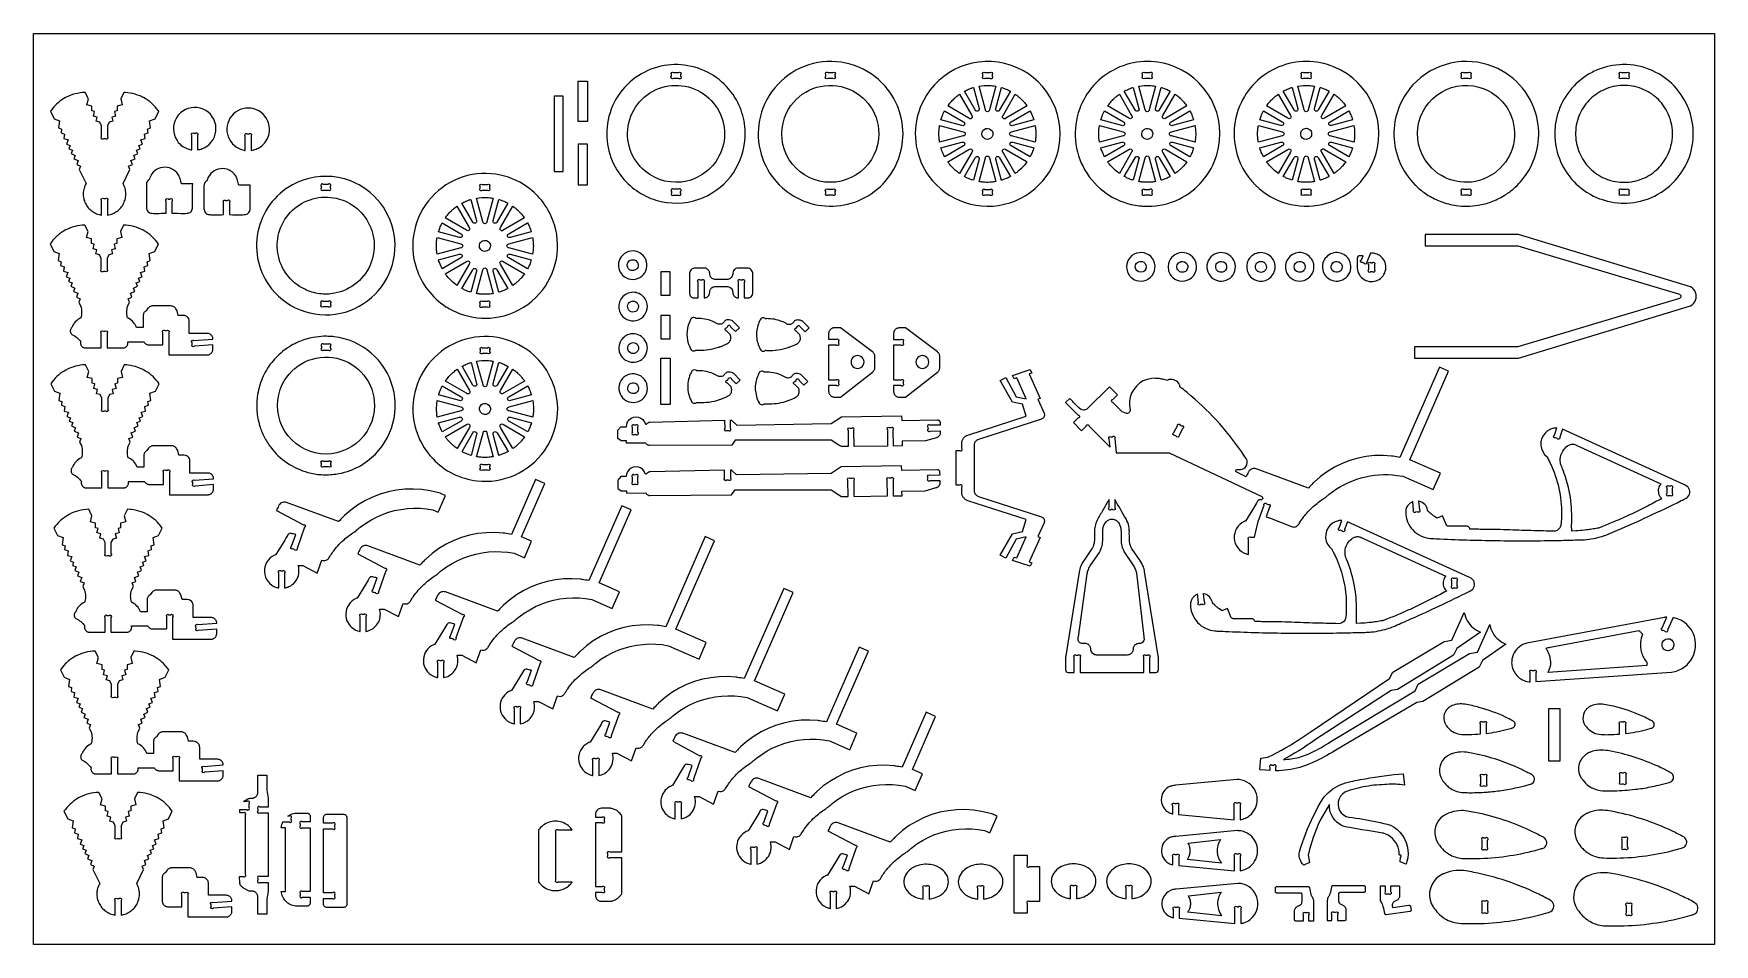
# Model space of a CAD drawing. Extents: x -1716 to 1764, y -1184 to 702.
import ezdxf

# ---------------------------------------------------------------- set-up
doc = ezdxf.new("R2010")
doc.units = 0
doc.header["$MEASUREMENT"] = 0
doc.layers.get('0').update_dxf_attribs({"linetype": 'CONTINUOUS'})
doc.layers.add('SECTIONCUTEDGES', color=18, linetype='CONTINUOUS')

msp = doc.modelspace()

# ---------------------------------------------------------------- linework, layer by layer
for points in [[(1764.1, 702.4), (1764.1, -1184.1), (-1716.3, -1184.1), (-1716.3, 702.4)], [(-569.7, 520.2), (-588.9, 520.2), (-588.9, 604.2), (-569.7, 604.2)], [(1677.1, 502.5), (1676.6, 507.6), (1675.8, 512.6), (1674.8, 517.5), (1674.2, 519.9), (1672.9, 524.6), (1672.1, 527), (1670.4, 531.6), (1668.5, 536.1), (1666.4, 540.5), (1664.1, 544.8), (1661.5, 548.9), (1660.2, 550.9), (1657.4, 554.9), (1654.4, 558.7), (1651.3, 562.3), (1648, 565.8), (1644.5, 569.1), (1642.7, 570.7), (1639, 573.8), (1635.1, 576.7), (1631.1, 579.4), (1626.9, 581.9), (1622.7, 584.2), (1618.3, 586.3), (1613.8, 588.2), (1609.2, 589.9), (1604.5, 591.4), (1599.6, 592.6), (1594.7, 593.6), (1589.8, 594.4), (1584.7, 594.9), (1579.6, 595.2), (1574.4, 595.2), (1569.2, 594.9), (1564.2, 594.4), (1559.2, 593.6), (1554.3, 592.6), (1549.5, 591.4), (1544.8, 589.9), (1540.2, 588.2), (1535.6, 586.3), (1531.3, 584.2), (1529.1, 583.1), (1524.9, 580.7), (1520.8, 578), (1516.9, 575.2), (1513.1, 572.3), (1509.5, 569.1), (1506, 565.8), (1504.3, 564.1), (1501.1, 560.5), (1498, 556.8), (1495.1, 552.9), (1492.4, 548.9), (1489.9, 544.8), (1487.6, 540.5), (1485.4, 536.1), (1483.5, 531.6), (1481.8, 527), (1480.4, 522.3), (1479.1, 517.5), (1478.1, 512.6), (1477.4, 507.6), (1476.9, 502.5), (1476.6, 497.4), (1476.6, 492.2), (1476.9, 487.1), (1477.4, 482), (1477.7, 479.5), (1478.6, 474.6), (1479.7, 469.7), (1481.1, 464.9), (1482.7, 460.3), (1484.5, 455.7), (1486.5, 451.3), (1488.7, 446.9), (1491.1, 442.7), (1493.7, 438.7), (1496.5, 434.7), (1499.5, 430.9), (1502.7, 427.3), (1506, 423.8), (1509.5, 420.5), (1513.1, 417.3), (1516.9, 414.3), (1520.8, 411.5), (1524.9, 408.9), (1529.1, 406.5), (1531.3, 405.4), (1535.6, 403.3), (1540.2, 401.4), (1542.4, 400.5), (1547.1, 398.9), (1551.9, 397.6), (1554.3, 397), (1559.2, 396), (1564.2, 395.2), (1569.2, 394.7), (1571.8, 394.5), (1577, 394.4), (1582.1, 394.5), (1587.2, 394.9), (1592.3, 395.5), (1594.7, 396), (1599.6, 397), (1604.5, 398.2), (1609.2, 399.7), (1613.8, 401.4), (1618.3, 403.3), (1622.7, 405.4), (1626.9, 407.7), (1631.1, 410.2), (1633.1, 411.5), (1637, 414.3), (1640.8, 417.3), (1644.5, 420.5), (1648, 423.8), (1649.6, 425.5), (1652.9, 429.1), (1656, 432.8), (1658.8, 436.7), (1661.5, 440.7), (1664.1, 444.8), (1666.4, 449.1), (1668.5, 453.5), (1670.4, 458), (1671.3, 460.3), (1672.9, 464.9), (1674.2, 469.7), (1675.3, 474.6), (1675.8, 477), (1676.6, 482), (1677.1, 487.1), (1677.3, 492.2), (1677.3, 497.4)], [(-398.5, -65.6), (-417.6, -65.6), (-417.6, 30.1), (-398.5, 30.1)]]:
    msp.add_lwpolyline(points, close=True)
for points in [[(1231.7, -441.3), (1231.7, -430.7, 1), (1227.5, -426.5), (1224, -426.5, 1), (1219.7, -430.7), (1219.7, -441.3, 1), (1224, -445.6), (1227.5, -445.6, 1)], [(1572.4, -967.1), (1572.4, -982.5, 1), (1576.7, -986.8), (1580.2, -986.8, 1), (1584.4, -982.5), (1584.4, -967.1, 1), (1580.2, -962.9), (1576.7, -962.9, 1)]]:
    msp.add_lwpolyline(points, format="xyb", close=True)
at = {"layer": 'SECTIONCUTEDGES'}
for points in [[(-500.5, 408.3, 0.158451), (-427.6, 357.5, 0.158579), (-338.9, 359.3, 0.143083), (-273.4, 406, 0.143219), (-243.4, 480.5, 0.081543), (-246.4, 527.2, 0.08205), (-264.1, 570.2, 0.41824), (-463.4, 615.6, 0.217104), (-528, 516, 0.09957), (-525.1, 459.3, 0.099953)], [(-191.6, 413, 0.43471), (24.5, 375.4, 0.435012), (47, 593.4, 0.263114), (-92.3, 642.4, 0.263168), (-206, 548.3, 0.118408), (-215, 478.9, 0.118485)], [(137.7, 407.2, 0.325322), (305.4, 352.2, 0.325497), (409.2, 494.8, 0.371858), (281.2, 643.1, 0.371962), (115.8, 538.1, 0.115164), (111.5, 470, 0.115322)], [(591, 344.9, 0.112364), (655.5, 359.8, 0.210055), (733.8, 451.4, 0.414116), (633.6, 638.3, 0.414311), (446.8, 538.2, 0.221929), (465, 412.5, 0.222236), (572.9, 345.9, 0.015157), (581.6, 345.2, 0.014233)], [(821.4, 381.5, 0.254136), (961.2, 350.9, 0.254134), (1062.9, 451.5, 0.414116), (962.7, 638.4, 0.414311), (775.9, 538.2, 0.14489), (775.5, 453.1, 0.144775)], [(1149.8, 383.8, 0.048565), (1171.7, 367.3, 0.045826), (1197.7, 354.5, 0.057671), (1229.2, 346.4, 0.073449), (1275.2, 347, 0.049668), (1302, 354.1, 0.046635), (1328.6, 366.9, 0.040326), (1347.3, 380.4, 0.072135), (1376, 413, 0.189941), (1398.1, 520.6, 0.25932), (1306.5, 633.9, 0.152812), (1217.3, 641, 0.15269), (1139.9, 596, 0.193513), (1100.6, 491.3, 0.193448), (1144.7, 388.6, 0.005813), (1146.9, 386.5, 0.004363)], [(-450, 417.3, -0.621062), (-408.8, 592.6, -0.621375), (-294.6, 453.5, -0.233521), (-363.4, 397, -0.233759)], [(-391.4, 621.7), (-380.7, 621.7, -1), (-376.5, 617.5), (-376.5, 614, -1), (-380.7, 609.7), (-391.4, 609.7, -1), (-395.6, 614), (-395.6, 617.5, -1)], [(33.8, 494.8, -0.481507), (-89, 396.9, -0.481693), (-157.1, 538.3, -0.349808), (-44.3, 592.7, -0.349977)], [(-71.8, 621.7), (-61.2, 621.7, -1), (-57, 617.5), (-57, 614, -1), (-61.2, 609.7), (-71.8, 609.7, -1), (-76.1, 614), (-76.1, 617.5, -1)], [(275.9, 593.6), (262.8, 544.6, -1), (254.6, 544.6), (241.4, 593.6, -0.057699), (263, 595, -0.024823)], [(264.1, 609.7), (253.4, 609.7, -1), (249.2, 613.9), (249.2, 617.4, -1), (253.4, 621.7), (264.1, 621.7, -1), (268.3, 617.4), (268.3, 613.9, -1)], [(606.9, 593.7), (593.8, 544.7, -1), (585.6, 544.7), (572.5, 593.7, -0.057699), (594, 595, -0.024823)], [(584.4, 621.7), (595.1, 621.7, -1), (599.3, 617.5), (599.3, 613.9, -1), (595.1, 609.7), (584.4, 609.7, -1), (580.2, 613.9), (580.2, 617.5, -1)], [(936, 593.7), (922.9, 544.7, -1), (914.7, 544.7), (901.5, 593.7, -0.057699), (923, 595.1, -0.024823)], [(913.5, 621.7), (924.2, 621.7, -1), (928.4, 617.5), (928.4, 614, -1), (924.2, 609.7), (913.5, 609.7, -1), (909.3, 614), (909.3, 617.5, -1)], [(1178.8, 423.8, -0.49076), (1198.9, 581.4, -0.490919), (1346.4, 522.3, -0.341454), (1300.6, 408.2, -0.341597)], [(1244.5, 621.7), (1255.2, 621.7, -1), (1259.4, 617.5), (1259.4, 614, -1), (1255.2, 609.7), (1244.5, 609.7, -1), (1240.3, 614), (1240.3, 617.5, -1)], [(1571.7, 621.7), (1582.4, 621.7, -1), (1586.6, 617.5), (1586.6, 614, -1), (1582.4, 609.7), (1571.7, 609.7, -1), (1567.5, 614), (1567.5, 617.5, -1)], [(-1606.3, 346), (-1604.8, 343.8), (-1603.1, 341.7), (-1601.3, 339.7), (-1599.4, 337.9), (-1597.4, 336.1), (-1595.3, 334.5), (-1593.1, 333), (-1590.8, 331.6), (-1588.4, 330.4), (-1585.9, 329.3), (-1583.4, 328.4), (-1580.8, 327.6), (-1578.2, 327), (-1575.5, 326.5), (-1575.5, 356.6, -1), (-1571.2, 360.8), (-1567.7, 360.8, -1), (-1563.5, 356.6), (-1563.5, 326.5), (-1560.8, 327), (-1558.1, 327.6), (-1555.5, 328.4), (-1553, 329.3), (-1550.5, 330.4), (-1548.1, 331.6), (-1545.8, 333), (-1543.6, 334.5), (-1541.5, 336.1), (-1539.5, 337.9), (-1537.6, 339.7), (-1535.8, 341.7), (-1534.1, 343.8), (-1532.6, 346), (-1531.1, 348.4), (-1529.9, 350.8), (-1528.7, 353.3), (-1527.8, 355.8), (-1526.9, 358.4), (-1526.3, 361), (-1525.8, 363.7), (-1525.5, 366.3), (-1525.3, 369), (-1525.3, 371.7), (-1525.5, 374.3), (-1525.8, 377), (-1526.3, 379.6), (-1527, 382.2), (-1527.8, 384.8), (-1528.7, 387.3), (-1529.9, 389.8), (-1531.2, 392.2), (-1517.1, 420.7), (-1519.8, 428.1), (-1511.9, 431), (-1515.1, 439.5), (-1506.1, 442.9), (-1508.7, 450), (-1500.6, 454.1), (-1503.2, 461.2), (-1495.6, 464), (-1498.2, 470.9), (-1490.9, 473.6), (-1494.2, 482.6), (-1485.3, 484.9), (-1486.6, 494.4), (-1479.3, 497.1), (-1480.3, 504.8), (-1474.4, 507), (-1476.4, 521.9), (-1464.9, 526.1), (-1457.3, 541.5), (-1458.7, 543.5), (-1461.6, 547.3), (-1464.8, 550.9), (-1468.1, 554.4), (-1471.6, 557.7), (-1475.2, 560.8), (-1479.1, 563.7), (-1483.1, 566.4), (-1485.1, 567.7), (-1488.9, 569.8), (-1491.2, 571.1), (-1496, 573.3), (-1500.9, 575.2), (-1505.9, 576.8), (-1511, 578.2), (-1516.2, 579.2), (-1521.4, 580), (-1526.6, 580.4), (-1529.3, 580.5), (-1535.9, 567), (-1532.8, 554.6), (-1543.4, 551.9), (-1543.4, 542.3), (-1548.8, 540.9), (-1546.5, 531.5), (-1554.5, 529.5), (-1552.3, 520.8), (-1559.7, 519), (-1563.5, 511.4), (-1563.5, 488.7, -1), (-1567.7, 484.4), (-1571.2, 484.4, -1), (-1575.5, 488.7), (-1575.5, 511.4), (-1579.2, 519), (-1586.6, 520.8), (-1584.4, 529.5), (-1592.5, 531.5), (-1590.1, 540.9), (-1595.5, 542.3), (-1595.5, 551.9), (-1606.1, 554.6), (-1603, 567), (-1609.6, 580.5), (-1614.9, 580.2), (-1620.2, 579.6), (-1625.3, 578.7), (-1630.5, 577.5), (-1635.5, 576.1), (-1640.4, 574.3), (-1645.3, 572.2), (-1650, 569.8), (-1653.8, 567.7), (-1657.9, 565.1), (-1661.8, 562.3), (-1665.5, 559.3), (-1669.1, 556.1), (-1670.8, 554.4), (-1674.2, 550.9), (-1677.3, 547.3), (-1680.2, 543.5), (-1681.6, 541.5), (-1674, 526.1), (-1662.5, 521.9), (-1664.5, 507), (-1658.6, 504.8), (-1659.6, 497.1), (-1652.3, 494.4), (-1653.6, 484.9), (-1644.7, 482.6), (-1648, 473.6), (-1640.7, 470.9), (-1643.3, 464), (-1635.7, 461.2), (-1638.4, 454.1), (-1630.2, 450), (-1632.8, 442.9), (-1623.8, 439.5), (-1627, 431), (-1619.1, 428.1), (-1621.9, 420.7), (-1607.7, 392.2), (-1609, 389.8), (-1610.2, 387.3), (-1611.1, 384.8), (-1611.9, 382.2), (-1612.6, 379.6), (-1613.1, 377), (-1613.4, 374.3), (-1613.6, 371.7), (-1613.6, 369), (-1613.4, 366.3), (-1613.1, 363.7), (-1612.6, 361), (-1612, 358.4), (-1611.2, 355.8), (-1610.2, 353.3), (-1609.1, 350.8), (-1607.8, 348.4)], [(200.9, 576.8), (226.3, 532.9, -1), (220.5, 527.1), (176.6, 552.5, -0.014778), (182.5, 560, -0.028539), (189.3, 567.3, -0.018438), (193.6, 571.1, -0.011345)], [(229.8, 590.9), (241.4, 547.4, -1), (233.6, 544.2), (211.1, 583.1, -0.012176), (219.6, 587.1, -0.019565), (225, 589.3, -0.009363), (227.4, 590.1, 0.003121)], [(306.3, 583.2), (283.7, 544.2, -1), (275.9, 547.4), (287.6, 590.9, 0.006199), (288.1, 590.8, -0.0186), (288.5, 590.7), (297.8, 587.3, -0.018388), (302.1, 585.3, 0.006129)], [(340.8, 552.5), (296.9, 527.1, -1), (291.1, 532.9), (316.4, 576.8, 0.006303), (319.6, 574.6, -0.01891), (322.6, 572.2, -0.017187), (326.3, 569, -0.012321), (331.2, 564.2, -0.018926), (335.2, 559.7, -0.012469)], [(531.9, 576.9), (557.3, 533, -1), (551.5, 527.2), (507.6, 552.5, -0.014778), (513.5, 560, -0.028539), (520.3, 567.4, -0.018438), (524.6, 571.2, -0.011345)], [(560.8, 590.9), (572.4, 547.4, -1), (564.6, 544.2), (542.1, 583.2, -0.012176), (550.6, 587.2, -0.019565), (556, 589.4, -0.009363), (558.4, 590.2, 0.003121)], [(637.3, 583.3), (614.7, 544.2, -1), (606.9, 547.4), (618.6, 591, 0.006199), (619.1, 590.9, -0.0186), (619.5, 590.8), (628.8, 587.3, -0.018388), (633.1, 585.4, 0.006129)], [(671.8, 552.5), (627.9, 527.2, -1), (622.1, 533), (647.4, 576.9, 0.006303), (650.6, 574.6, -0.01891), (653.6, 572.3, -0.017187), (657.3, 569, -0.012321), (662.2, 564.2, -0.018926), (666.2, 559.7, -0.012469)], [(861, 576.9), (886.4, 533, -1), (880.6, 527.2), (836.6, 552.6, -0.014778), (842.5, 560.1, -0.028539), (849.4, 567.4, -0.018438), (853.7, 571.2, -0.011345)], [(889.8, 591), (901.5, 547.5, -1), (893.7, 544.3), (871.2, 583.2, -0.012176), (879.7, 587.2, -0.019565), (885.1, 589.4, -0.009363), (887.4, 590.2, 0.003121)], [(966.3, 583.3), (943.8, 544.3, -1), (936, 547.5), (947.7, 591, 0.006199), (948.1, 590.9, -0.0186), (948.6, 590.8), (957.9, 587.4, -0.018388), (962.1, 585.4, 0.006129)], [(1000.9, 552.6), (956.9, 527.2, -1), (951.1, 533), (976.5, 576.9, 0.006303), (979.6, 574.7, -0.01891), (982.7, 572.3, -0.017187), (986.4, 569.1, -0.012321), (991.3, 564.3, -0.018926), (995.3, 559.8, -0.012469)], [(-1388.8, 461.6), (-1388.8, 491.7, 0.08601), (-1389, 492.1, -0.186349), (-1389.7, 493.8, -0.284949), (-1387.9, 496.5, -0.285005), (-1384.8, 496.1, -0.066648), (-1384.7, 496, 0.145329), (-1384.5, 495.9), (-1381, 495.9, 0.08601), (-1380.6, 496.1, -0.186349), (-1378.8, 496.8, -0.284949), (-1376.2, 495, -0.285005), (-1376.6, 491.9, -0.066648), (-1376.7, 491.8, 0.145329), (-1376.8, 491.7), (-1376.8, 461.6, 0.047597), (-1367.3, 464.1, 0.100184), (-1352.7, 473, 0.639695), (-1377.7, 549.1, 0.640021), (-1419.4, 480.7, 0.099512), (-1407, 468.4, 0.09979), (-1390.9, 461.9, 0.009062), (-1389.8, 461.8, -0.003021)], [(-1266, 460.3, 0.053281), (-1255.4, 463.2, 0.059622), (-1246.7, 467.9, 0.171891), (-1229.5, 491.9, 0.17205), (-1231.4, 521.4, 0.566523), (-1306.4, 531.7, 0.566801), (-1280.1, 460.7, 0.009062), (-1279.1, 460.5, -0.003021), (-1278, 460.3), (-1278, 490.4, 0.08601), (-1278.2, 490.8, -0.186349), (-1278.9, 492.6, -0.284949), (-1277.1, 495.2, -0.285005), (-1274, 494.8, -0.066648), (-1273.9, 494.7, 0.145329), (-1273.7, 494.6), (-1270.2, 494.6, 0.08601), (-1269.8, 494.9, -0.186349), (-1268, 495.5, -0.284949), (-1265.4, 493.8, -0.285005), (-1265.8, 490.6, -0.066648), (-1265.9, 490.5, 0.145329), (-1266, 490.4)], [(170.2, 542.3), (209.2, 519.8, -1), (206, 512), (162.5, 523.6, -0.012918), (165.2, 531.4, -0.018758), (167.4, 536.6, -0.010898), (168.8, 539.4, 0.003632)], [(354.8, 523.6), (311.3, 512, -1), (308.1, 519.8), (347.1, 542.3, -0.026072), (351, 534.2, -0.02074)], [(501.2, 542.3), (540.2, 519.8, -1), (537, 512), (493.6, 523.7, -0.012918), (496.2, 531.4, -0.018758), (498.4, 536.6, -0.010898), (499.8, 539.5, 0.003632)], [(685.8, 523.7), (642.3, 512, -1), (639.1, 519.8), (678.1, 542.3, -0.026072), (682, 534.2, -0.02074)], [(830.3, 542.4), (869.3, 519.8, -1), (866.1, 512.1), (822.6, 523.7, -0.012918), (825.3, 531.5, -0.018758), (827.5, 536.7, -0.010898), (828.9, 539.5, 0.003632)], [(1014.9, 523.7), (971.4, 512.1, -1), (968.2, 519.8), (1007.2, 542.4, -0.026072), (1011, 534.3, -0.020703)], [(159.8, 511.9), (208.8, 498.8, -1), (208.8, 490.6), (159.8, 477.5, 0.006429), (159.2, 481, -0.01929), (158.7, 484.6), (158.2, 494.7), (158.7, 504.9, -0.018896), (159.2, 508.4, 0.006298)], [(263, 484.2, -0.761731), (249.5, 501.5, -0.761062), (270, 493.6, -0.135678), (267.8, 487.9, -0.135247)], [(357.6, 477.5), (308.6, 490.6, -1), (308.6, 498.8), (357.6, 512, -0.005477), (358.5, 504.5, -0.027167), (359.1, 495.3, -0.022163), (358.8, 487.5, -0.016966)], [(490.8, 512), (539.8, 498.9, -1), (539.8, 490.7), (490.8, 477.5, 0.006429), (490.2, 481.1, -0.01929), (489.7, 484.6), (489.2, 494.8), (489.7, 504.9, -0.018896), (490.2, 508.5, 0.006298)], [(594.1, 484.2, -0.781821), (580.9, 502, -0.781093), (600.9, 492.5, -0.122906), (598.5, 487.5, -0.122447)], [(688.6, 477.5), (639.6, 490.7, -1), (639.6, 498.9), (688.6, 512, -0.035509), (690, 496.2, -0.037792), (689.2, 481.3, -0.007975), (688.9, 479.4, 0.002658)], [(819.8, 512), (868.9, 498.9, -1), (868.9, 490.7), (819.9, 477.6, 0.006429), (819.3, 481.1, -0.01929), (818.8, 484.7), (818.3, 494.8), (818.8, 505, -0.018896), (819.3, 508.5, 0.006298)], [(923.1, 484.2, -0.385134), (908.7, 489.4, -0.384041), (912.4, 504.3, -0.445044), (928.8, 500.2, -0.443903)], [(1017.7, 477.6), (968.7, 490.7, -1), (968.7, 498.9), (1017.7, 512, -0.035509), (1019.1, 496.2, -0.037792), (1018.3, 481.3, -0.007975), (1018, 479.5, 0.002658)], [(162.5, 465.8), (206, 477.5, -1), (209.2, 469.7), (170.3, 447.2, -0.020623), (164.5, 459.9, -0.019978), (162.7, 464.9, -0.019766), (162.6, 465.3, 0.006588)], [(176.5, 437), (220.5, 462.3, -1), (226.3, 456.5), (200.9, 412.6, -0.019294), (192.6, 419.2, -0.045903), (180.4, 431.8, -0.008546), (178.6, 434.1, -0.007227)], [(316.4, 412.6), (291.1, 456.5, -1), (296.9, 462.3), (340.8, 437, -0.014529), (334.3, 428.7, -0.022653), (329.7, 423.7), (322.6, 417.2, -0.018394), (319.6, 414.9, 0.006131)], [(347.1, 447.2), (308.1, 469.7, -1), (311.3, 477.5), (354.8, 465.8, -0.023422), (351.5, 456.5, -0.022486)], [(493.5, 465.8), (537, 477.5, -1), (540.2, 469.7), (501.3, 447.2, -0.020623), (495.5, 460, -0.019978), (493.7, 464.9, -0.019766), (493.6, 465.4, 0.006588)], [(507.6, 437), (551.5, 462.4, -1), (557.3, 456.6), (531.9, 412.7, -0.024397), (521.7, 420.9, -0.042082), (511.4, 431.8, -0.010889), (509.5, 434.4, 0.00363)], [(647.4, 412.6), (622.1, 456.6, -1), (627.9, 462.4), (671.8, 437, -0.014529), (665.3, 428.7, -0.022653), (660.7, 423.7), (653.6, 417.2, -0.018394), (650.6, 414.9, 0.006131)], [(678.1, 447.2), (639.1, 469.7, -1), (642.3, 477.5), (685.8, 465.9, -0.023422), (682.5, 456.5, -0.022807)], [(822.6, 465.9), (866.1, 477.5, -1), (869.3, 469.8), (830.3, 447.3, -0.020623), (824.6, 460, -0.019978), (822.8, 465, -0.019766), (822.7, 465.4, 0.006588)], [(836.6, 437), (880.6, 462.4, -1), (886.4, 456.6), (861, 412.7, -0.024397), (850.8, 421, -0.042082), (840.5, 431.9, -0.010889), (838.6, 434.4, 0.00363)], [(976.5, 412.7), (951.2, 456.6, -1), (956.9, 462.4), (1000.9, 437.1, -0.014529), (994.4, 428.8, -0.022653), (989.8, 423.7), (982.7, 417.3, -0.018394), (979.7, 414.9, 0.006131)], [(1007.2, 447.3), (968.2, 469.8, -1), (971.4, 477.5), (1014.9, 465.9, -0.023422), (1011.5, 456.5, -0.022807)], [(-1441.9, 330.2), (-1441.9, 355.5, 0.08601), (-1442.2, 355.9, -0.186349), (-1442.8, 357.7, -0.284949), (-1441.1, 360.3, -0.285005), (-1437.9, 360, -0.066648), (-1437.8, 359.8, 0.145329), (-1437.7, 359.8), (-1434.2, 359.8, 0.08601), (-1433.8, 360, -0.186349), (-1432, 360.6, -0.284949), (-1429.3, 358.9, -0.285005), (-1429.7, 355.7, -0.066648), (-1429.8, 355.6, 0.145329), (-1429.9, 355.5), (-1429.9, 330.2, -0.001261), (-1405.3, 330.1, 0.007568), (-1399.2, 330.2, 0.17911), (-1391.1, 333.4, 0.186027), (-1387.3, 340.9, 0.012625), (-1387.2, 341.3, 0.006307), (-1387.2, 342.2, 0.00914), (-1387.1, 351.9, -0.008036), (-1386.9, 391.1), (-1410.3, 391.1, 0.002778), (-1413, 401.6, 0.080686), (-1417.1, 410.8, 0.286261), (-1448.7, 425.4, 0.286452), (-1475.7, 403.4, 0.036637), (-1476.3, 401.3, -0.114416), (-1476.5, 400.7, -0.116624), (-1477.1, 400.3, 0.081245), (-1479.4, 398.6, 0.097719), (-1481.8, 394.9, 0.089338), (-1482.8, 390.2), (-1482.8, 342.2, 0.17911), (-1479.6, 334.1, 0.186027), (-1472.1, 330.3, 0.012625), (-1471.7, 330.2, 0.006307), (-1470.9, 330.2, 0.008514), (-1460.7, 330.1, -0.002207)], [(-1322.8, 327.4), (-1322.8, 352.7, 0.08601), (-1323, 353.1, -0.186349), (-1323.6, 354.8, -0.284949), (-1321.9, 357.5, -0.285005), (-1318.8, 357.1, -0.066648), (-1318.6, 357, 0.145329), (-1318.5, 356.9), (-1315, 356.9, 0.08601), (-1314.6, 357.1, -0.186349), (-1312.8, 357.8, -0.284949), (-1310.2, 356, -0.285005), (-1310.6, 352.9, -0.066648), (-1310.7, 352.8, 0.145329), (-1310.8, 352.7), (-1310.8, 327.4, -0.001261), (-1286.1, 327.3, 0.007568), (-1280, 327.4, 0.17911), (-1271.9, 330.6, 0.186027), (-1268.1, 338.1, 0.012625), (-1268.1, 338.5, 0.006307), (-1268, 339.3, 0.00914), (-1268, 349.1, -0.008036), (-1267.8, 388.2), (-1291.1, 388.2, 0.002778), (-1293.8, 398.8, 0.080686), (-1297.9, 408, 0.286261), (-1329.5, 422.6, 0.286452), (-1356.5, 400.6, 0.036637), (-1357.1, 398.4, -0.114416), (-1357.3, 397.9, -0.116624), (-1357.9, 397.4, 0.081245), (-1360.2, 395.7, 0.097719), (-1362.6, 392, 0.089338), (-1363.6, 387.3), (-1363.6, 339.3, 0.17911), (-1360.4, 331.2, 0.186027), (-1352.9, 327.4, 0.012625), (-1352.5, 327.4, 0.006307), (-1351.7, 327.4, 0.008514), (-1341.6, 327.3, -0.002207)], [(211.1, 406.3), (233.6, 445.3, -1), (241.4, 442.1), (229.8, 398.6, -0.012234), (222.3, 401.2, -0.017991), (217.3, 403.3, -0.010478), (214.2, 404.7, 0.003492)], [(241.5, 395.8), (254.6, 444.8, -1), (262.8, 444.8), (275.9, 395.8, -0.013089), (267.1, 394.7, -0.036535), (253.7, 394.4, -0.015577), (248.3, 394.9, -0.012352)], [(287.6, 398.5), (275.9, 442.1, -1), (283.7, 445.3), (306.3, 406.2, 0.006248), (302.1, 404.1, -0.018746), (297.8, 402.1), (288.5, 398.7, -0.018599), (288.1, 398.6, 0.006199)], [(542.1, 406.3), (564.7, 445.3, -1), (572.4, 442.1), (560.8, 398.6, -0.012234), (553.3, 401.2, -0.017991), (548.3, 403.3, -0.010478), (545.2, 404.8, 0.003492)], [(572.5, 395.8), (585.6, 444.9, -1), (593.8, 444.9), (606.9, 395.9, -0.013089), (598.1, 394.8, -0.036535), (584.7, 394.5, -0.015577), (579.3, 394.9, -0.012352)], [(618.6, 398.6), (606.9, 442.1, -1), (614.7, 445.3), (637.3, 406.3, 0.006248), (633.1, 404.2, -0.018746), (628.8, 402.2), (619.5, 398.8, -0.018599), (619.1, 398.7, 0.006199)], [(871.2, 406.4), (893.7, 445.4, -1), (901.5, 442.1), (889.9, 398.7, -0.012234), (882.4, 401.3, -0.017991), (877.4, 403.3, -0.010478), (874.3, 404.8, 0.003492)], [(901.5, 395.9), (914.7, 444.9, -1), (922.9, 444.9), (936, 395.9, -0.013089), (927.2, 394.8, -0.036535), (913.8, 394.5, -0.015577), (908.3, 395, -0.012352)], [(947.7, 398.6), (936, 442.1, -1), (943.8, 445.4), (966.3, 406.3, 0.006248), (962.1, 404.2, -0.018746), (957.9, 402.2), (948.6, 398.8, -0.018599), (948.1, 398.7, 0.006199)], [(-1223.7, 174.1, 0.149338), (-1154.6, 126.6, 0.149353), (-1070.8, 125.7, 0.296651), (-969.2, 244.5, 0.29625), (-1036.6, 385.7, 0.092281), (-1085.6, 404.4, 0.172556), (-1180.4, 389.1, 0.220869), (-1252, 291.6, 0.221131)], [(-1116.6, 378.2), (-1106, 378.2, 1), (-1101.8, 382.5), (-1101.8, 386, 1), (-1106, 390.2), (-1116.6, 390.2, 1), (-1120.9, 386), (-1120.9, 382.5, 1)], [(-859.5, 134.9, 0.063566), (-823.9, 119.2, 0.120276), (-752.9, 115.6, 0.147825), (-676.3, 155.8, 0.278823), (-637.8, 306.2, 0.15407), (-688.6, 380.7, 0.113627), (-749.3, 409.3, 0.268788), (-892.6, 363.2, 0.26905), (-923.7, 216, 0.085445), (-900.1, 171.6, 0.083649), (-862.4, 136.8, 0.004404), (-861, 135.8, 0.004421)], [(-787.2, 389.7), (-776.5, 389.7, -1), (-772.3, 385.5), (-772.3, 382, -1), (-776.5, 377.7), (-787.2, 377.7, -1), (-791.4, 382), (-791.4, 385.5, -1)], [(-1017.1, 228.8, -0.131005), (-1046.6, 186.7, -0.129677), (-1093.6, 164.5, -0.079692), (-1124.4, 163.7, -0.0771), (-1154.9, 172.8, -0.064704), (-1176.1, 186.4, -0.117883), (-1203.9, 224.2, -0.529054), (-1113.9, 363.7, -0.528938)], [(-810.8, 358.9), (-799.2, 315.5, -1), (-807, 312.2), (-829.5, 351.2, -0.012176), (-821, 355.2, -0.019565), (-815.6, 357.4, -0.009363), (-813.2, 358.2, 0.003121)], [(-764.7, 361.7), (-777.8, 312.7, -1), (-786, 312.7), (-799.2, 361.7, -0.057699), (-777.6, 363, -0.024823)], [(-734.3, 351.3), (-756.9, 312.2, -1), (-764.7, 315.5), (-753, 359, 0.006199), (-752.5, 358.9, -0.0186), (-752.1, 358.8), (-742.8, 355.4, -0.018388), (-738.5, 353.4, 0.006129)], [(-391.4, 367.9), (-380.7, 367.9, 1), (-376.5, 372.1), (-376.5, 375.6, 1), (-380.7, 379.9), (-391.4, 379.9, 1), (-395.6, 375.6), (-395.6, 372.1, 1)], [(-71.8, 379.9), (-61.2, 379.9, -1), (-57, 375.6), (-57, 372.1, -1), (-61.2, 367.9), (-71.8, 367.9, -1), (-76.1, 372.1), (-76.1, 375.6, -1)], [(268.3, 375.5), (268.3, 372, -1), (264.1, 367.8), (253.4, 367.8, -1), (249.2, 372), (249.2, 375.5, -1), (253.4, 379.8), (264.1, 379.8, -1)], [(599.3, 375.6), (599.3, 372.1, -1), (595.1, 367.8), (584.4, 367.8, -1), (580.2, 372.1), (580.2, 375.6, -1), (584.4, 379.8), (595.1, 379.8, -1)], [(909.3, 372.1), (909.3, 375.6, -1), (913.5, 379.9), (924.2, 379.9, -1), (928.4, 375.6), (928.4, 372.1, -1), (924.2, 367.9), (913.5, 367.9, -1)], [(1255.2, 367.9), (1244.5, 367.9, -1), (1240.3, 372.1), (1240.3, 375.6, -1), (1244.5, 379.9), (1255.2, 379.9, -1), (1259.4, 375.6), (1259.4, 372.1, -1)], [(1582.4, 367.9), (1571.7, 367.9, -1), (1567.5, 372.1), (1567.5, 375.6, -1), (1571.7, 379.9), (1582.4, 379.9, -1), (1586.6, 375.6), (1586.6, 372.1, -1)], [(-839.7, 344.9), (-814.3, 301, -1), (-820.1, 295.2), (-864, 320.5, -0.014778), (-858.1, 328.1, -0.028539), (-851.3, 335.4, -0.018438), (-847, 339.2, -0.011345)], [(-699.8, 320.6), (-743.7, 295.2, -1), (-749.5, 301), (-724.2, 344.9, 0.006303), (-721, 342.7, -0.01891), (-718, 340.3, -0.017187), (-714.3, 337.1, -0.012321), (-709.4, 332.2, -0.018926), (-705.4, 327.7, -0.012469)], [(-1638.6, 81), (-1637.9, 80.2), (-1637.2, 79.5), (-1634.5, 78.1), (-1631.8, 76.6), (-1629.3, 74.9), (-1626.9, 73.1), (-1624.6, 71.1), (-1622.4, 68.9), (-1620.4, 66.6), (-1618.6, 64.1), (-1618.9, 63.1), (-1619, 62.1), (-1619, 61.1), (-1619, 60.1), (-1618.8, 59.1), (-1618.6, 58.1), (-1618.2, 57.1), (-1617.7, 56.2), (-1617.2, 55.3), (-1616.5, 54.5), (-1615.8, 53.8), (-1615.1, 53.2), (-1614.2, 52.6), (-1613.3, 52.1), (-1612.4, 51.7), (-1611.4, 51.4), (-1576.2, 51.4), (-1576.2, 81.8, -1), (-1571.9, 86.1), (-1568.4, 86.1, -1), (-1564.2, 81.8), (-1564.2, 51.4), (-1528.9, 51.4), (-1527.9, 51.7), (-1527, 52.1), (-1526.1, 52.6), (-1525.3, 53.2), (-1524.5, 53.8), (-1523.8, 54.5), (-1523.2, 55.3), (-1522.6, 56.2), (-1522.2, 57.1), (-1521.8, 58.1), (-1521.5, 59.1), (-1521.4, 60.1), (-1521.3, 61.1), (-1521.3, 62.1), (-1521.5, 63.1), (-1521.7, 64.1), (-1488.1, 64.1), (-1487.5, 63.1), (-1486.8, 62.2), (-1486, 61.4), (-1485.2, 60.6), (-1484.2, 59.9), (-1483.2, 59.3), (-1482.2, 58.8), (-1481.1, 58.4), (-1480, 58.1), (-1478.8, 57.9), (-1477.5, 57.8), (-1448.6, 57.8), (-1448.6, 83.2, -1), (-1444.4, 87.4), (-1440.9, 87.4, -1), (-1436.6, 83.2), (-1436.6, 36.8), (-1357, 36.8), (-1355.8, 36.9), (-1354.6, 37), (-1353.5, 37.3), (-1352.4, 37.7), (-1351.3, 38.2), (-1350.4, 38.8), (-1349.4, 39.5), (-1348.6, 40.3), (-1347.8, 41.2), (-1347.1, 42.1), (-1346.5, 43.1), (-1346, 44.1), (-1345.6, 45.2), (-1345.3, 46.3), (-1345.2, 47.5), (-1345.1, 48.8), (-1345.1, 57.6), (-1383.5, 54.8, -1), (-1388, 58.7), (-1388.3, 62.3, -1), (-1384.4, 66.9), (-1345.1, 69.7), (-1345.2, 71.3), (-1345.5, 72.8), (-1346, 74.2), (-1346.6, 75.6), (-1347.5, 76.9), (-1348.5, 78.1), (-1349.7, 79.1), (-1350.9, 79.9), (-1352.3, 80.6), (-1353.8, 81.1), (-1355.3, 81.4), (-1356.8, 81.5), (-1393.9, 81.5), (-1393.9, 106.6), (-1393.9, 107.7), (-1394.1, 108.8), (-1394.3, 109.8), (-1394.7, 110.9), (-1395.1, 111.9), (-1396.2, 113.7), (-1397.6, 115.3), (-1399.3, 116.6), (-1400.2, 117.1), (-1401.2, 117.6), (-1402.2, 118), (-1403.3, 118.3), (-1407.1, 118.7), (-1416.9, 118.7), (-1419.3, 128.4), (-1421.7, 132.3), (-1422.5, 133.7), (-1423.6, 134.8), (-1424.7, 135.8), (-1426, 136.7), (-1427.4, 137.4), (-1428.9, 137.9), (-1430.4, 138.2), (-1432, 138.3), (-1469.9, 138.3), (-1471.3, 138.2), (-1472.7, 137.9), (-1474, 137.5), (-1475.3, 137), (-1476.5, 136.3), (-1477.6, 135.4), (-1478.6, 134.5), (-1479.5, 133.4), (-1483.2, 128.4), (-1484.9, 127.3), (-1486.1, 126.2), (-1487.1, 125.1), (-1487.9, 123.8), (-1488.6, 122.4), (-1489.1, 120.9), (-1489.4, 119.4), (-1489.5, 117.8), (-1489.5, 93.5), (-1503.1, 93.5), (-1504.5, 96.8), (-1506.2, 99.9), (-1507.1, 101.3), (-1509.2, 104.1), (-1511.6, 106.7), (-1514.2, 108.9), (-1517.1, 111), (-1520.1, 112.7), (-1521.7, 113.5), (-1522.5, 116.6), (-1522.8, 118.1), (-1523.2, 121.3), (-1523.4, 122.8), (-1523.4, 126), (-1523.3, 129.1), (-1522.9, 132.3), (-1522.3, 135.4), (-1521.5, 138.5), (-1517.8, 145.9), (-1520.5, 153.3), (-1512.7, 156.3), (-1515.8, 164.7), (-1506.8, 168.1), (-1509.5, 175.2), (-1501.3, 179.3), (-1503.9, 186.4), (-1496.3, 189.3), (-1498.9, 196.1), (-1491.6, 198.8), (-1495, 207.9), (-1486, 210.1), (-1487.3, 219.6), (-1480, 222.3), (-1481, 230), (-1475.1, 232.2), (-1477.1, 247.1), (-1465.6, 251.4), (-1458, 266.7), (-1460.8, 270.6), (-1463.9, 274.4), (-1465.5, 276.2), (-1468.8, 279.6), (-1472.3, 282.9), (-1476, 286), (-1479.8, 288.9), (-1481.8, 290.3), (-1485.8, 292.9), (-1489.6, 295.1), (-1494.3, 297.4), (-1499.2, 299.5), (-1504.1, 301.3), (-1509.2, 302.8), (-1514.3, 304), (-1519.5, 304.9), (-1524.7, 305.4), (-1530, 305.7), (-1536.7, 292.2), (-1533.5, 279.8), (-1544.1, 277.1), (-1544.1, 267.5), (-1549.6, 266.1), (-1547.2, 256.7), (-1555.2, 254.7), (-1553, 246), (-1560.4, 244.2), (-1564.2, 236.6), (-1564.2, 213.9, -1), (-1568.4, 209.6), (-1571.9, 209.6, -1), (-1576.2, 213.9), (-1576.2, 236.6), (-1579.9, 244.2), (-1587.3, 246), (-1585.1, 254.7), (-1593.2, 256.7), (-1590.8, 266.1), (-1596.2, 267.5), (-1596.2, 277.1), (-1606.8, 279.8), (-1603.7, 292.2), (-1610.4, 305.7), (-1615.6, 305.4), (-1620.9, 304.9), (-1626.1, 304), (-1631.2, 302.8), (-1636.2, 301.3), (-1641.2, 299.5), (-1646, 297.4), (-1650.7, 295.1), (-1654.5, 292.9), (-1658.6, 290.3), (-1662.5, 287.5), (-1666.2, 284.5), (-1668.1, 282.9), (-1671.6, 279.6), (-1673.2, 277.9), (-1676.5, 274.4), (-1679.5, 270.6), (-1682.3, 266.7), (-1674.7, 251.4), (-1663.2, 247.1), (-1665.3, 232.2), (-1659.3, 230), (-1660.4, 222.3), (-1653, 219.6), (-1654.3, 210.1), (-1645.4, 207.9), (-1648.7, 198.8), (-1641.5, 196.1), (-1644, 189.3), (-1636.4, 186.4), (-1639.1, 179.3), (-1630.9, 175.2), (-1633.5, 168.1), (-1624.5, 164.7), (-1627.7, 156.3), (-1619.8, 153.3), (-1622.6, 145.9), (-1618.9, 138.5), (-1618, 135.4), (-1617.4, 132.3), (-1617.1, 129.1), (-1616.9, 126), (-1617, 122.8), (-1617.3, 119.7), (-1617.8, 116.6), (-1618.6, 113.5), (-1621.8, 111.9), (-1624.7, 110), (-1627.5, 107.8), (-1630, 105.4), (-1632.2, 102.7), (-1633.2, 101.3), (-1635.1, 98.4), (-1636.6, 95.2), (-1637.2, 93.5), (-1637.9, 92.8), (-1638.6, 92.1), (-1639.1, 91.2), (-1639.5, 90.4), (-1639.9, 89.4), (-1640.2, 88.5), (-1640.3, 87.5), (-1640.4, 86.5), (-1640.3, 85.5), (-1640.2, 84.5), (-1639.9, 83.6), (-1639.5, 82.7), (-1639.1, 81.8)], [(-880.8, 280), (-831.8, 266.9, -1), (-831.8, 258.7), (-880.8, 245.6, 0.006429), (-881.4, 249.1, -0.01929), (-881.9, 252.6), (-882.4, 262.8), (-881.9, 272.9, -0.018896), (-881.4, 276.5, 0.006298)], [(-870.4, 310.3), (-831.4, 287.8, -1), (-834.6, 280.1), (-878.1, 291.7, -0.012918), (-875.4, 299.4, -0.018758), (-873.2, 304.6, -0.010898), (-871.8, 307.5, 0.003632)], [(-683, 245.6), (-732, 258.7, -1), (-732, 266.9), (-683, 280, -0.005477), (-682.1, 272.6, -0.027167), (-681.5, 263.3, -0.022163), (-681.8, 255.6, -0.016966)], [(-685.8, 291.7), (-729.3, 280.1, -1), (-732.5, 287.8), (-693.5, 310.3, -0.026072), (-689.6, 302.3, -0.02074)], [(-878.1, 233.9), (-834.6, 245.5, -1), (-831.4, 237.8), (-870.3, 215.2, -0.020623), (-876.1, 228, -0.019978), (-877.9, 233, -0.019766), (-878, 233.4, 0.006588)], [(-777.6, 252.2, -0.520017), (-793.3, 262.3, -0.519794), (-778.5, 273.7, -0.315968), (-770.5, 263.3, -0.315775)], [(-693.5, 215.2), (-732.5, 237.8, -1), (-729.3, 245.5), (-685.8, 233.9, -0.023422), (-689.1, 224.5, -0.022807)], [(-496.6, 202, 0.75949), (-447.1, 229.9, 0.759547), (-504, 231.6, 0.136656), (-504.4, 215.8, 0.136693)], [(557.5, 196.5, 0.875865), (600.4, 236.4, 0.875175), (548.5, 209.1, 0.066567), (552.1, 202.2, 0.066175)], [(642.5, 197.4, 0.379539), (681.7, 197, 0.379687), (686.8, 235.8, 0.173657), (670.9, 247.5, 0.170819), (650.9, 246.5, 0.163652), (637.1, 234.7, 0.156929), (633, 216.3, 0.095178), (635.9, 206.1, 0.091539)], [(722.9, 197.4, 0.721922), (771.7, 224.9, 0.721529), (716.1, 232.1, 0.161758), (713.7, 213.7, 0.161493)], [(809.7, 244.5, 0.18616), (796.8, 227.8, 0.183377), (798.4, 206.5, 0.110679), (806, 196.6, 0.201186), (828, 189.9, 0.481079), (853, 228.7, 0.48086)], [(887.7, 195.6, 0.331987), (923, 195.6, 0.331772), (933.1, 229.4, 0.501759), (887.7, 243, 0.501516)], [(964.2, 195.6, 0.311571), (997.7, 194.4, 0.311041), (1010.8, 225.2, 0.525505), (966.1, 244.2, 0.524889)], [(1052.2, 247.8), (1044.1, 229.2, 0.08601), (1044.1, 228.8, -0.186349), (1044, 226.9, -0.284949), (1041.3, 225.1, -0.285005), (1038.6, 226.8, -0.066648), (1038.5, 226.9, 0.145329), (1038.5, 227), (1035.2, 228.5, 0.07969), (1034.7, 228.4, -0.210482), (1032.6, 228.7, -0.269976), (1031.2, 231.4, -0.269963), (1032.8, 233.9, -0.065764), (1032.9, 234, 0.145587), (1033.1, 234), (1036.5, 242), (1027.8, 242, 0.146455), (1026.2, 241.2, 0.196282), (1024.7, 237.6), (1024.7, 216.8, 0.533963), (1066.8, 191.6, 0.533869), (1074.1, 240.2, 0.08601), (1065.5, 245.6, 0.087552), (1055.7, 247.8, 0.020955), (1053.9, 247.8, -0.006984)], [(-864, 205), (-820.1, 230.4, -1), (-814.3, 224.6), (-839.7, 180.7, -0.024397), (-849.9, 189, -0.042082), (-860.2, 199.8, -0.010889), (-862.1, 202.4, 0.00363)], [(-829.5, 174.4), (-807, 213.3, -1), (-799.2, 210.1), (-810.8, 166.6, -0.012234), (-818.3, 169.2, -0.017991), (-823.3, 171.3, -0.010478), (-826.4, 172.8, 0.003492)], [(-799.1, 163.9), (-786, 212.9, -1), (-777.8, 212.9), (-764.7, 163.9, -0.013089), (-773.5, 162.8, -0.036535), (-786.9, 162.5, -0.015577), (-792.3, 162.9, -0.012352)], [(-753, 166.6), (-764.7, 210.1, -1), (-756.9, 213.3), (-734.3, 174.3, 0.006248), (-738.5, 172.2, -0.018746), (-742.8, 170.2), (-752.1, 166.8, -0.018599), (-752.5, 166.7, 0.006199)], [(-724.2, 180.7), (-749.5, 224.6, -1), (-743.7, 230.4), (-699.8, 205, -0.014529), (-706.3, 196.7, -0.022653), (-710.9, 191.7), (-718, 185.3, -0.018394), (-721, 182.9, 0.006131)], [(-484.2, 215.2, -0.296821), (-485.9, 227.9, -0.226812), (-478.6, 233.8, -0.287658), (-467, 230, -0.292131), (-465.5, 217.9, -0.2076), (-472.2, 212.1, -0.142803), (-479.2, 212, -0.06574), (-481.4, 213, -0.08291)], [(-340.4, 154.9), (-340.4, 188.1, 0.08601), (-340.7, 188.5, -0.186349), (-341.3, 190.3, -0.284949), (-339.5, 193, -0.285005), (-336.4, 192.6, -0.066648), (-336.3, 192.5, 0.145329), (-336.2, 192.4), (-332.4, 192.4, 0.08601), (-332, 192.6, -0.186349), (-330.2, 193.2, -0.284949), (-327.5, 191.5, -0.285005), (-327.9, 188.4, -0.066648), (-328, 188.3, 0.145329), (-328.1, 188.1), (-328.1, 154.9, 0.052408), (-324.6, 155.5, 0.128325), (-319.7, 158.4, 0.197605), (-316.2, 166.7, -0.097222), (-315.3, 171.5, -0.148336), (-311, 176.7, -0.139985), (-304.2, 178.8), (-280.6, 178.8, -0.145828), (-273.7, 176.5, -0.209993), (-268.8, 168.4, -0.026239), (-268.6, 166.3, 0.09194), (-267.8, 162.3, 0.131652), (-264, 157.4, 0.131653), (-258.3, 155, 0.024549), (-257.5, 155, -0.008181), (-256.7, 154.9), (-256.7, 188.1, 0.08601), (-257, 188.5, -0.186349), (-257.6, 190.3, -0.284949), (-255.8, 193, -0.285005), (-252.7, 192.6, -0.066648), (-252.6, 192.5, 0.145329), (-252.5, 192.4), (-249, 192.4, 0.079593), (-248.5, 192.6, -0.210465), (-246.4, 193.2, -0.269976), (-244, 191.3, -0.269963), (-244.5, 188.3, -0.065724), (-244.6, 188.2, 0.145463), (-244.7, 188.1), (-244.7, 154.9, 0.002017), (-236.2, 155, 0.096696), (-233, 155.7, 0.147636), (-228.8, 159.1, 0.140954), (-227.1, 164.5), (-227.1, 204.9, 0.17911), (-230.3, 213, 0.186027), (-237.9, 216.8, 0.012625), (-238.3, 216.9, 0.006307), (-239.1, 216.9), (-256.7, 216.9, 0.145828), (-263.7, 214.6, 0.209993), (-268.6, 206.5, 0.026239), (-268.7, 204.3, -0.09194), (-269.6, 200.4, -0.148336), (-273.8, 195.2, -0.139985), (-280.6, 193), (-304.2, 193, -0.145828), (-311.2, 195.3, -0.209993), (-316.1, 203.4, -0.026239), (-316.2, 205.5, 0.09194), (-317.1, 209.5, 0.148336), (-321.4, 214.7, 0.139985), (-328.1, 216.9), (-346.1, 216.9, 0.17911), (-354.1, 213.7, 0.186027), (-357.9, 206.2, 0.012625), (-358, 205.7, 0.006307), (-358, 204.9), (-358, 164.5, 0.17911), (-355.4, 158, 0.185411), (-349.4, 155, 0.029365), (-347.6, 154.9, -0.004893)], [(580.7, 208.8, -0.40369), (565.9, 214.7, -0.406894), (571.3, 229.5, -0.358958), (585.3, 226.1, -0.355487), (584.7, 211.7, -0.056856), (582.8, 210, -0.057759)], [(666.8, 208.8, -0.167832), (659, 208.5, -0.173437), (652.9, 213, -0.243707), (651.7, 223.3, -0.244139), (659.5, 230.3, -0.337448), (672.2, 224.9, -0.338313), (670.4, 211.3, -0.047911), (668.6, 209.8, -0.054789)], [(747.6, 209, -0.439529), (732.1, 215.5, -0.443818), (739.9, 230.3, -0.36461), (753, 224, -0.361552), (749, 209.9, -0.021025), (748.3, 209.4, -0.021405)], [(829.9, 209, -0.439529), (814.3, 215.5, -0.443818), (822.1, 230.3, -0.136084), (828, 230.2, -0.127388), (833.4, 226.9, -0.098957), (835.5, 223.7, -0.12042), (836.3, 218.1, -0.128999), (834.3, 212.7, -0.130996)], [(894.9, 214.9, -0.393248), (900.2, 229.4, -0.392669), (915.1, 225.2, -0.436091), (910.5, 209.2, -0.435495)], [(986.8, 209, -0.318573), (973.9, 211.2, -0.315342), (971.6, 224.2, -0.235508), (979.5, 230.4, -0.318805), (991.6, 225.2, -0.211921), (992.8, 216.1, -0.211232)], [(1056, 227.9, 0.08601), (1056.4, 228.2, -0.186349), (1058.1, 228.8, -0.284949), (1060.8, 227, -0.285005), (1060.4, 223.9, -0.066648), (1060.3, 223.8, 0.145329), (1060.2, 223.7), (1060.2, 213, 0.08601), (1060.4, 212.6, -0.186349), (1061.1, 210.8, -0.284949), (1059.3, 208.2, -0.285005), (1056.2, 208.6, -0.066648), (1056.1, 208.7, 0.145329), (1056, 208.8), (1052.4, 208.8, 0.08601), (1052, 208.5, -0.186349), (1050.2, 207.9, -0.284949), (1047.6, 209.6, -0.285005), (1048, 212.8, -0.066648), (1048.1, 212.9, 0.145329), (1048.2, 213), (1048.2, 223.7, 0.08601), (1048, 224.1, -0.186349), (1047.3, 225.9, -0.284949), (1049.1, 228.5, -0.285005), (1052.2, 228.1, -0.066648), (1052.3, 228, 0.145329), (1052.4, 227.9)], [(-1106, 136.4), (-1116.6, 136.4, -1), (-1120.9, 140.6), (-1120.9, 144.1, -1), (-1116.6, 148.4), (-1106, 148.4, -1), (-1101.8, 144.1), (-1101.8, 140.6, -1)], [(-787.2, 147.9), (-776.5, 147.9, -1), (-772.3, 143.6), (-772.3, 140.1, -1), (-776.5, 135.9), (-787.2, 135.9, -1), (-791.4, 140.1), (-791.4, 143.6, -1)], [(-495.9, 116.1, 0.351914), (-459.1, 112.1, 0.351881), (-447.3, 147.2, 0.47942), (-490.9, 161.9, 0.479384)], [(-483.8, 129.8, -0.256361), (-485.8, 140.5, -0.256996), (-477.9, 148, -0.591095), (-464.2, 133.5, -0.591899)], [(-262.9, 85.2), (-254.8, 93.2), (-268.4, 107, 0.061834), (-270.4, 108.2, 0.071753), (-275.8, 109.7, 0.070796), (-280, 109.7, 0.180454), (-285.8, 106.5, 0.028701), (-287.2, 104.7, -0.064537), (-288.7, 103, -0.217452), (-297.6, 100.3, -0.101565), (-300.5, 101.4, 0.041153), (-311.3, 106.8, 0.049712), (-326.4, 111.1, 0.047932), (-342.7, 112.5, 0.029051), (-344.5, 112.3, -0.120977), (-345, 112.4, -0.127528), (-345.4, 112.7, 0.109877), (-347.2, 114, 0.146598), (-350.7, 114.5, 0.139937), (-354.1, 112.9, 0.08355), (-354.9, 111.9, 0.02938), (-358.5, 104.6, 0.101616), (-363.6, 79.9, 0.099445), (-358.5, 54.7, 0.034322), (-355, 47.7, 0.123945), (-353.5, 46.1, 0.1368), (-349.8, 45.1, 0.136799), (-346.1, 46.1, 0.077822), (-345.6, 46.5, -0.14103), (-345, 46.9), (-338.6, 46.6, 0.043069), (-318.3, 47.9, 0.041404), (-297.8, 52.8, 0.004978), (-295.9, 53.4, 0.008098), (-294.8, 53.8), (-283.3, 58.6, 0.024375), (-278.8, 61.1, 0.129126), (-274.4, 65.5, 0.09051), (-272.8, 70.2, 0.090384), (-272.9, 75.3, 0.012931), (-273.6, 78.5, 0.06611), (-273.9, 79.1), (-281.6, 86.9, 0.08601), (-282, 87, -0.186349), (-283.7, 87.8, -0.284949), (-284.4, 90.9, -0.285005), (-281.9, 92.9, -0.066648), (-281.7, 92.9, 0.145329), (-281.5, 92.9), (-279, 95.4, 0.08601), (-278.9, 95.8, -0.186349), (-278.1, 97.5, -0.284949), (-275, 98.2, -0.285005), (-273.1, 95.7, -0.066648), (-273.1, 95.5, 0.145329), (-273, 95.3)], [(-118.8, 84.7), (-110.6, 92.7), (-124.3, 106.5, 0.061834), (-126.2, 107.7, 0.071753), (-131.7, 109.2, 0.070796), (-135.9, 109.2, 0.180454), (-141.7, 106, 0.028701), (-143, 104.2, -0.064537), (-144.6, 102.5, -0.217452), (-153.4, 99.8, -0.101565), (-156.3, 100.9, 0.041153), (-167.2, 106.3, 0.049712), (-182.3, 110.6, 0.047932), (-198.5, 112, 0.029051), (-200.4, 111.8, -0.120977), (-200.9, 111.9, -0.143915), (-201.4, 112.3, 0.106181), (-202.4, 113.2, 0.153336), (-206.3, 114, 0.153374), (-209.9, 112.4, 0.08355), (-210.8, 111.4, 0.02938), (-214.4, 104.1, 0.105944), (-219.4, 78.3, 0.10377), (-213.5, 52.2, 0.006426), (-213, 51.2, 0.006464), (-212.5, 50.2, 0.0153), (-210.7, 47, 0.121465), (-209.3, 45.6, 0.1368), (-205.6, 44.6, 0.136799), (-201.9, 45.6, 0.078657), (-201.4, 46, -0.143569), (-200.9, 46.4, -0.1092), (-200.2, 46.4, 0.026431), (-197.7, 46.2, 0.044729), (-175.4, 47.2, 0.044729), (-153.6, 52.3, 0.004978), (-151.7, 52.9, 0.008098), (-150.6, 53.3), (-139.2, 58.1, 0.024375), (-134.6, 60.6, 0.129126), (-130.3, 65, 0.09051), (-128.6, 69.8, 0.094759), (-128.7, 74.8, 0.002266), (-129.4, 77.9, 0.072469), (-129.7, 78.6), (-137.4, 86.4, 0.08601), (-137.9, 86.5, -0.186349), (-139.6, 87.3, -0.284949), (-140.2, 90.4, -0.285005), (-137.7, 92.4, -0.066648), (-137.5, 92.4, 0.145329), (-137.4, 92.4), (-134.9, 94.9, 0.08601), (-134.8, 95.3, -0.186349), (-133.9, 97, -0.284949), (-130.8, 97.7, -0.285005), (-128.9, 95.2, -0.066648), (-128.9, 95, 0.145329), (-128.9, 94.8)], [(-1225.3, -154.5, 0.082498), (-1191.4, -186.7, 0.081429), (-1148.3, -206.5, 0.051999), (-1120.6, -211.1, 0.048718), (-1090.7, -210, 0.045642), (-1066.6, -204.5, 0.081866), (-1025, -182.8, 0.306737), (-972.5, -30.6, 0.307202), (-1094.3, 74.5, 0.018046), (-1104.1, 75.2, 0.016111), (-1115.2, 75.4, 0.042286), (-1137.2, 73, 0.052805), (-1167.7, 63.8, 0.063258), (-1197.4, 46.5, 0.060023), (-1223.3, 21.2, 0.070022), (-1242.9, -11.7, 0.067248), (-1253.3, -50.3, 0.053404), (-1253.9, -79.4, 0.050725), (-1248.3, -109.5, 0.04601), (-1239.1, -132.6, 0.044299)], [(-889.2, -178.7, 0.086412), (-847.7, -209.2, 0.086691), (-798.4, -223.9, 0.274319), (-658.6, -161.5, 0.379188), (-680.3, 36.1, 0.257222), (-821.1, 69.5, 0.257249), (-924.5, -31.6, 0.132982), (-926.7, -110, 0.132968)], [(-496.8, 31.3, 0.275549), (-467.9, 22.5, 0.275918), (-446.4, 43.8, 0.271811), (-454.6, 72.5, 0.271922), (-483.7, 79.3, 0.199937), (-501, 64.9, 0.143119), (-504.3, 48.1, 0.083089), (-502, 39.3, 0.079579)], [(-70, 69.2), (-54.1, 69.2, -1), (-49.9, 64.9), (-49.9, 61.4, -1), (-54.1, 57.2), (-70, 57.2), (-70, -14.6), (-54.1, -14.6, -1), (-49.9, -18.8), (-49.9, -22.3, -1), (-54.1, -26.6), (-70, -26.6), (-70, -38.5), (-69.9, -39.7), (-69.7, -40.9), (-69.4, -42), (-69, -43.1), (-68.5, -44.2), (-67.9, -45.1), (-67.2, -46.1), (-66.5, -46.9), (-65.6, -47.7), (-64.7, -48.4), (-63.7, -49), (-62.7, -49.5), (-61.6, -49.9), (-60.4, -50.2), (-59.2, -50.4), (-58, -50.4), (-45.5, -50.4), (21.1, 1.4), (22.1, 2.3), (23, 3.4), (23.8, 4.4), (24.4, 5.6), (25, 6.9), (25.3, 8.2), (25.6, 9.5), (25.7, 10.9), (25.7, 33.7), (25.6, 35.1), (25.3, 36.5), (24.9, 37.8), (24.4, 39.1), (23.7, 40.3), (22.9, 41.4), (21.9, 42.4), (20.9, 43.3), (-45.5, 93), (-58, 93), (-59.2, 93), (-60.4, 92.8), (-61.6, 92.5), (-62.7, 92.1), (-63.7, 91.6), (-64.7, 91), (-65.6, 90.3), (-66.5, 89.5), (-67.2, 88.7), (-67.9, 87.7), (-68.5, 86.8), (-69, 85.7), (-69.4, 84.6), (-69.7, 83.5), (-69.9, 82.3), (-70, 81.1)], [(67.9, -47.1), (68.7, -47.9), (69.6, -48.6), (70.6, -49.2), (71.7, -49.7), (72.8, -50.1), (73.9, -50.4), (75.1, -50.6), (76.3, -50.6), (88.8, -50.6), (155.4, 1.2), (156.4, 2.1), (157.3, 3.1), (158.1, 4.2), (158.8, 5.4), (159.3, 6.6), (159.7, 7.9), (159.9, 9.3), (160, 10.7), (160, 33.5), (159.9, 34.9), (159.7, 36.3), (159.3, 37.6), (158.7, 38.8), (158, 40), (157.2, 41.1), (156.3, 42.2), (155.2, 43.1), (88.8, 92.8), (76.3, 92.8), (75.1, 92.7), (73.9, 92.6), (72.8, 92.3), (71.7, 91.9), (70.6, 91.4), (69.6, 90.8), (68.7, 90.1), (67.9, 89.3), (67.1, 88.4), (66.4, 87.5), (65.8, 86.5), (65.3, 85.5), (64.9, 84.4), (64.6, 83.3), (64.4, 82.1), (64.4, 80.8), (64.4, 68.9), (80.2, 68.9, -1), (84.4, 64.7), (84.4, 61.2, -1), (80.2, 56.9), (64.4, 56.9), (64.4, -14.8), (80.2, -14.8, -1), (84.4, -19), (84.4, -22.5, -1), (80.2, -26.8), (64.4, -26.8), (64.4, -38.7), (64.4, -39.9), (64.6, -41.1), (64.9, -42.2), (65.3, -43.3), (65.8, -44.4), (66.4, -45.4), (67.1, -46.3)], [(-1116.2, 46.9), (-1105.5, 46.9, 1), (-1101.3, 51.2), (-1101.3, 54.7, 1), (-1105.5, 58.9), (-1116.2, 58.9, 1), (-1120.4, 54.7), (-1120.4, 51.2, 1)], [(-786.9, 51.9), (-776.2, 51.9, -1), (-772, 47.7), (-772, 44.2, -1), (-776.2, 39.9), (-786.9, 39.9, -1), (-791.1, 44.2), (-791.1, 47.7, -1)], [(-484.7, 45.3, -0.155223), (-486.2, 52.5, -0.313109), (-477.8, 62.1, -0.57487), (-464, 48.1, -0.57607), (-483, 43.1, -0.029852), (-484, 44.3, -0.039166)], [(-1637.1, -208.5), (-1636.5, -209.3), (-1635.8, -210), (-1633, -211.3), (-1630.4, -212.8), (-1627.9, -214.5), (-1625.4, -216.4), (-1623.2, -218.4), (-1621, -220.6), (-1619, -222.9), (-1617.2, -225.3), (-1617.4, -226.3), (-1617.6, -227.3), (-1617.6, -228.4), (-1617.6, -229.4), (-1617.4, -230.4), (-1617.1, -231.4), (-1616.8, -232.3), (-1616.3, -233.2), (-1615.8, -234.1), (-1615.1, -234.9), (-1614.4, -235.6), (-1613.6, -236.3), (-1612.8, -236.9), (-1611.9, -237.4), (-1611, -237.8), (-1610, -238.1), (-1574.8, -238.1), (-1574.8, -207.6, -1), (-1570.5, -203.4), (-1567, -203.4, -1), (-1562.8, -207.6), (-1562.8, -238.1), (-1527.5, -238.1), (-1526.5, -237.8), (-1525.6, -237.4), (-1524.7, -236.9), (-1523.9, -236.3), (-1523.1, -235.6), (-1522.4, -234.9), (-1521.7, -234.1), (-1521.2, -233.2), (-1520.7, -232.3), (-1520.4, -231.4), (-1520.1, -230.4), (-1519.9, -229.4), (-1519.9, -228.4), (-1519.9, -227.3), (-1520.1, -226.3), (-1520.3, -225.3), (-1486.6, -225.3), (-1486, -226.3), (-1485.4, -227.3), (-1484.6, -228.1), (-1483.7, -228.9), (-1482.8, -229.6), (-1481.8, -230.2), (-1480.8, -230.7), (-1479.7, -231.1), (-1478.5, -231.4), (-1477.4, -231.5), (-1476.1, -231.6), (-1447.2, -231.6), (-1447.2, -206.3, -1), (-1443, -202.1), (-1439.4, -202.1, -1), (-1435.2, -206.3), (-1435.2, -252.7), (-1355.6, -252.7), (-1354.4, -252.6), (-1353.2, -252.4), (-1352.1, -252.1), (-1351, -251.7), (-1349.9, -251.2), (-1348.9, -250.6), (-1348, -249.9), (-1347.2, -249.1), (-1346.4, -248.3), (-1345.7, -247.4), (-1345.1, -246.4), (-1344.6, -245.4), (-1344.2, -244.3), (-1343.9, -243.1), (-1343.7, -241.9), (-1343.7, -240.7), (-1343.7, -231.8), (-1382.1, -234.7, -1), (-1386.6, -230.7), (-1386.9, -227.1, -1), (-1383, -222.6), (-1343.7, -219.7), (-1343.8, -218.2), (-1344.1, -216.7), (-1344.5, -215.2), (-1345.2, -213.8), (-1346.1, -212.5), (-1347.1, -211.4), (-1348.2, -210.4), (-1349.5, -209.5), (-1350.9, -208.8), (-1352.3, -208.3), (-1353.9, -208), (-1355.4, -207.9), (-1392.5, -207.9), (-1392.5, -182.9), (-1392.5, -181.8), (-1392.7, -180.7), (-1392.9, -179.6), (-1393.3, -178.6), (-1393.7, -177.6), (-1394.8, -175.8), (-1396.2, -174.2), (-1397.9, -172.9), (-1398.8, -172.3), (-1399.8, -171.9), (-1400.8, -171.5), (-1401.9, -171.2), (-1405.6, -170.7), (-1415.5, -170.7), (-1417.9, -161.1), (-1420.2, -157.1), (-1421.1, -155.8), (-1422.2, -154.6), (-1423.3, -153.6), (-1424.6, -152.8), (-1426, -152.1), (-1427.5, -151.6), (-1429, -151.3), (-1430.6, -151.2), (-1468.5, -151.2), (-1469.9, -151.3), (-1471.3, -151.5), (-1472.6, -151.9), (-1473.9, -152.5), (-1475.1, -153.2), (-1476.2, -154), (-1477.2, -155), (-1478.1, -156.1), (-1481.8, -161.1), (-1483.5, -162.2), (-1484.6, -163.2), (-1485.6, -164.4), (-1486.5, -165.7), (-1487.2, -167.1), (-1487.7, -168.5), (-1488, -170), (-1488.1, -171.6), (-1488.1, -195.9), (-1501.7, -195.9), (-1503.1, -192.7), (-1504.7, -189.6), (-1506.7, -186.7), (-1509, -184), (-1510.2, -182.8), (-1512.8, -180.5), (-1515.7, -178.5), (-1518.7, -176.7), (-1520.3, -176), (-1521.1, -172.9), (-1521.6, -169.8), (-1521.9, -166.6), (-1522, -163.5), (-1521.9, -160.3), (-1521.5, -157.2), (-1520.9, -154.1), (-1520, -151), (-1516.4, -143.5), (-1519.1, -136.1), (-1511.2, -133.2), (-1514.4, -124.7), (-1505.4, -121.4), (-1508, -114.2), (-1499.9, -110.2), (-1502.5, -103), (-1494.9, -100.2), (-1497.5, -93.3), (-1490.2, -90.6), (-1493.5, -81.6), (-1484.6, -79.3), (-1485.9, -69.9), (-1478.6, -67.1), (-1479.6, -59.5), (-1473.7, -57.2), (-1475.7, -42.4), (-1464.2, -38.1), (-1456.6, -22.7), (-1459.4, -18.8), (-1462.5, -15.1), (-1465.7, -11.5), (-1469.1, -8.1), (-1472.7, -4.9), (-1476.4, -1.9), (-1480.3, 0.9), (-1484.4, 3.5), (-1488.2, 5.6), (-1490.5, 6.8), (-1495.3, 9), (-1500.2, 11), (-1505.2, 12.6), (-1510.3, 13.9), (-1515.5, 15), (-1520.7, 15.7), (-1523.3, 16), (-1528.6, 16.3), (-1535.2, 2.8), (-1532.1, -9.7), (-1542.7, -12.3), (-1542.7, -21.9), (-1548.1, -23.3), (-1545.7, -32.7), (-1553.8, -34.8), (-1551.6, -43.4), (-1559, -45.3), (-1562.8, -52.8), (-1562.8, -75.6, -1), (-1567, -79.8), (-1570.5, -79.8, -1), (-1574.8, -75.6), (-1574.8, -52.8), (-1578.5, -45.3), (-1585.9, -43.4), (-1583.7, -34.8), (-1591.8, -32.7), (-1589.4, -23.3), (-1594.8, -21.9), (-1594.8, -12.3), (-1605.4, -9.7), (-1602.3, 2.8), (-1608.9, 16.3), (-1614.2, 16), (-1619.5, 15.4), (-1624.6, 14.5), (-1629.8, 13.3), (-1634.8, 11.8), (-1639.7, 10), (-1644.6, 8), (-1649.3, 5.6), (-1653.1, 3.5), (-1657.2, 0.9), (-1661.1, -1.9), (-1664.8, -4.9), (-1668.4, -8.1), (-1671.8, -11.5), (-1675, -15.1), (-1678.1, -18.8), (-1680.9, -22.7), (-1673.3, -38.1), (-1661.8, -42.4), (-1663.8, -57.2), (-1657.9, -59.5), (-1658.9, -67.1), (-1651.6, -69.9), (-1652.9, -79.3), (-1644, -81.6), (-1647.3, -90.6), (-1640, -93.3), (-1642.6, -100.2), (-1635, -103), (-1637.7, -110.2), (-1629.5, -114.2), (-1632.1, -121.4), (-1623.1, -124.7), (-1626.3, -133.2), (-1618.4, -136.1), (-1621.2, -143.5), (-1617.5, -151), (-1616.6, -154.1), (-1616, -157.2), (-1615.6, -160.3), (-1615.5, -163.5), (-1615.6, -166.6), (-1615.9, -169.8), (-1616.4, -172.9), (-1617.2, -176), (-1620.3, -177.6), (-1623.3, -179.5), (-1626, -181.6), (-1628.5, -184), (-1630.8, -186.7), (-1631.8, -188.1), (-1633.6, -191.1), (-1635.2, -194.3), (-1635.8, -195.9), (-1636.5, -196.6), (-1637.1, -197.4), (-1637.7, -198.2), (-1638.1, -199.1), (-1638.5, -200), (-1638.7, -201), (-1638.9, -201.9), (-1638.9, -202.9), (-1638.9, -203.9), (-1638.7, -204.9), (-1638.5, -205.9), (-1638.1, -206.8), (-1637.7, -207.7)], [(-1010.5, -68, -0.481507), (-1133.3, -165.9, -0.481693), (-1201.4, -24.5, -0.349808), (-1088.6, 29.9, -0.349977)], [(-839.4, 7.1), (-814, -36.8, -1), (-819.8, -42.6), (-863.7, -17.3, -0.014778), (-857.8, -9.8, -0.028539), (-851, -2.4, -0.018438), (-846.7, 1.4, -0.011345)], [(-810.5, 21.1), (-798.9, -22.4, -1), (-806.7, -25.6), (-829.2, 13.4, -0.012176), (-820.7, 17.4, -0.019565), (-815.3, 19.6, -0.009363), (-812.9, 20.4, 0.003121)], [(-764.4, 23.9), (-777.5, -25.1, -1), (-785.7, -25.1), (-798.9, 23.9, -0.057699), (-777.4, 25.2, -0.024823)], [(-734, 13.5), (-756.6, -25.6, -1), (-764.4, -22.4), (-752.7, 21.2, 0.006199), (-752.2, 21.1, -0.0186), (-751.8, 21), (-742.5, 17.6, -0.018388), (-738.2, 15.6, 0.006129)], [(-699.5, -17.3), (-743.4, -42.6, -1), (-749.2, -36.8), (-723.9, 7.1, 0.006303), (-720.7, 4.8, -0.01891), (-717.7, 2.5, -0.017187), (-714, -0.8, -0.012321), (-709.1, -5.6, -0.018926), (-705.1, -10.1, -0.012469)], [(-261.2, -23.3), (-253, -15.2), (-266.6, -1.4, 0.061834), (-268.6, -0.2, 0.071753), (-274.1, 1.3, 0.070796), (-278.2, 1.3, 0.180454), (-284, -1.9, 0.028701), (-285.4, -3.7, -0.064537), (-286.9, -5.4, -0.217452), (-295.8, -8.1, -0.101565), (-298.7, -7.1, 0.041153), (-309.6, -1.7, 0.046108), (-323.8, 2.5, 0.046145), (-338.6, 4.1), (-343.2, 4, -0.12534), (-343.7, 4.3, 0.109514), (-345.4, 5.6, 0.209609), (-350.6, 5.6, 0.125437), (-352.8, 4, 0.040174), (-353.2, 3.3, 0.008606), (-354.9, 0.1, 0.118988), (-361.9, -28.8, 0.118988), (-354.9, -57.7, 0.017441), (-353.1, -60.9, 0.121465), (-351.7, -62.3, 0.1368), (-348, -63.4, 0.136799), (-344.3, -62.3, 0.078657), (-343.8, -61.9, -0.143569), (-343.2, -61.5, -0.1092), (-342.6, -61.5, 0.026431), (-340, -61.7, 0.044729), (-317.7, -60.7, 0.044729), (-296, -55.7, 0.004978), (-294.1, -55, 0.008098), (-293, -54.6), (-281.6, -49.8, 0.030376), (-276.8, -47.2, 0.135943), (-272.2, -42.1, 0.086245), (-270.9, -37.9, 0.081858), (-271.1, -33.2, 0.012931), (-271.8, -29.9, 0.06611), (-272.1, -29.3), (-279.8, -21.5, 0.08601), (-280.3, -21.4, -0.186349), (-282, -20.6, -0.284949), (-282.6, -17.5, -0.285005), (-280.1, -15.5, -0.066648), (-279.9, -15.5, 0.145329), (-279.8, -15.5), (-277.3, -13, 0.08601), (-277.2, -12.6, -0.186349), (-276.3, -10.9, -0.284949), (-273.2, -10.3, -0.285005), (-271.3, -12.8, -0.066648), (-271.3, -12.9, 0.145329), (-271.3, -13.1)], [(-121.3, -26.1), (-113.2, -18), (-126.8, -4.2, 0.061834), (-128.7, -3, 0.071753), (-134.2, -1.5, 0.070796), (-138.4, -1.5, 0.180454), (-144.2, -4.7, 0.028701), (-145.6, -6.5, -0.064537), (-147.1, -8.2, -0.217452), (-155.9, -10.9, -0.101565), (-158.8, -9.9, 0.041153), (-169.7, -4.4, 0.049712), (-184.8, -0.1, 0.047932), (-201, 1.3, 0.030378), (-202.9, 1.1, -0.12906), (-203.4, 1.2, -0.124737), (-203.7, 1.4, 0.087165), (-204.9, 2.5, 0.160133), (-208.7, 3.3, 0.153374), (-212.4, 1.7, 0.08355), (-213.3, 0.6, 0.02938), (-216.9, -6.6, 0.114664), (-221.9, -34.6, 0.112453), (-214, -62.4, 0.018916), (-213.2, -63.8, 0.113433), (-211.8, -65.1, 0.1368), (-208.1, -66.2, 0.136799), (-204.4, -65.1, 0.077822), (-203.9, -64.7, -0.14103), (-203.4, -64.3), (-197, -64.6, 0.039745), (-177.9, -63.5, 0.039745), (-159.2, -59.4, 0.006634), (-155.6, -58.3, 0.009757), (-153.1, -57.4), (-141.7, -52.6, 0.030376), (-137, -50, 0.135943), (-132.3, -44.9, 0.086245), (-131, -40.7, 0.081858), (-131.2, -35.9, 0.012931), (-132, -32.7, 0.06611), (-132.2, -32.1), (-139.9, -24.3, 0.08601), (-140.4, -24.2, -0.186349), (-142.1, -23.4, -0.284949), (-142.7, -20.3, -0.285005), (-140.2, -18.3, -0.066648), (-140.1, -18.3, 0.145329), (-139.9, -18.3), (-137.4, -15.8, 0.08601), (-137.3, -15.4, -0.186349), (-136.5, -13.7, -0.284949), (-133.4, -13, -0.285005), (-131.4, -15.6, -0.066648), (-131.4, -15.7, 0.145329), (-131.4, -15.9)], [(310.7, -388.8), (313.9, -381.8), (319.4, -383.6), (339.3, -340.2), (318.6, -344.8), (297.2, -384.3), (285.4, -378), (310.9, -333.5), (331.1, -329.1), (339.2, -304.3), (218.5, -265.2), (217, -264.6), (215.6, -264), (214.2, -263.2), (212.9, -262.3), (211.7, -261.2), (210.5, -260.1), (209.5, -258.9), (208.5, -257.6), (207.7, -256.3), (207, -254.9), (206.4, -253.4), (205.9, -251.9), (205.9, -237.3, 1), (201.7, -233), (194.1, -233), (194.1, -161.3), (201.7, -161.3, 1), (205.9, -157.1), (205.9, -142.5), (206.4, -140.9), (207, -139.5), (207.7, -138), (208.5, -136.7), (209.5, -135.4), (210.5, -134.2), (211.7, -133.1), (212.9, -132.1), (214.2, -131.1), (215.6, -130.3), (217, -129.7), (218.5, -129.1), (339.2, -90), (331.1, -65.2), (310.9, -60.8), (285.4, -16.3), (297.2, -10), (318.6, -49.6), (339.3, -54.1), (319.4, -10.7), (313.9, -12.5), (310.7, -5.5), (347.3, 6.4), (350.5, -0.6), (345, -2.4), (368.3, -53.1), (362.8, -54.9), (376, -83.5), (376.4, -84.7), (376.7, -85.9), (376.8, -87.2), (376.7, -88.5), (376.5, -89.7), (376, -90.9), (375.4, -92), (374.7, -93.1), (373.8, -94), (372.8, -94.8), (371.7, -95.4), (370.5, -95.9), (240.2, -138.2), (238.9, -138.7), (237.7, -139.3), (236.5, -140), (235.5, -140.9), (234.5, -141.9), (233.6, -142.9), (232.9, -144.1), (232.3, -145.3), (231.8, -146.6), (231.4, -147.9), (231.2, -149.3), (231.1, -150.6), (231.1, -243.7), (231.2, -245.1), (231.4, -246.4), (231.8, -247.7), (232.3, -249), (232.9, -250.2), (233.6, -251.4), (234.5, -252.4), (235.5, -253.4), (236.5, -254.3), (237.7, -255), (238.9, -255.6), (240.2, -256.1), (370.5, -298.4), (371.7, -298.9), (372.8, -299.5), (373.8, -300.3), (374.7, -301.2), (375.4, -302.3), (376, -303.4), (376.5, -304.6), (376.7, -305.9), (376.8, -307.1), (376.7, -308.4), (376.4, -309.7), (376, -310.9), (362.8, -339.4), (368.3, -341.2), (345, -392), (350.5, -393.7), (347.3, -400.7)], [(420.6, -61.9), (446.5, -87.7, 0.085935), (446.9, -87.9, -0.186336), (448.6, -88.7, -0.284949), (449.3, -91.8, -0.285005), (446.8, -93.7, -0.066617), (446.6, -93.7, 0.145235), (446.5, -93.7), (436.8, -103.4), (453.6, -120.2), (463.2, -110.6, 0.08601), (463.3, -110.1, -0.186349), (464.1, -108.4, -0.284949), (467.3, -107.8, -0.285005), (469.2, -110.3, -0.066648), (469.2, -110.4, 0.145329), (469.2, -110.6), (512.7, -154.2), (511, -137.5, 0.079593), (510.7, -137.1, -0.210465), (509.9, -135, -0.269976), (511.6, -132.5, -0.269963), (514.6, -132.7, -0.065724), (514.7, -132.8, 0.145463), (514.8, -132.8), (517.9, -132.5, 0.079701), (518.4, -132.2, -0.210484), (520.4, -131.4, -0.269976), (522.9, -133.1, -0.269963), (522.8, -136.1, -0.065769), (522.7, -136.2, 0.145601), (522.6, -136.3), (525.6, -165.9), (635.3, -165.9), (826.7, -256.3, -0.168887), (828.6, -258.3, -0.362921), (827.3, -262.6, -0.089504), (826.2, -263.1, -0.079719), (824.9, -263.2, 0.015746), (823.1, -263.2, 0.104795), (821.1, -263.6, 0.167951), (818.1, -266.3, -0.009744), (810, -280.4), (793.4, -307.2, -0.104608), (792.9, -307.4, 0.035992), (790.7, -308.2, 0.3096), (769.7, -343, 0.310426), (794.5, -375.1, 0.017896), (796.4, -375.6, 0.01187), (799.5, -376.3), (799.5, -345.2, 0.08601), (799.2, -344.8, -0.186349), (798.6, -343, -0.284949), (800.3, -340.3, -0.285005), (803.5, -340.7, -0.066648), (803.6, -340.8, 0.145329), (803.7, -340.9), (811.5, -340.9), (819.6, -308), (831.5, -274.4, 0.086002), (831.4, -273.9, -0.186347), (831.4, -272, -0.284949), (833.9, -270.1, -0.285005), (836.8, -271.5, -0.066644), (836.8, -271.7, 0.145319), (836.9, -271.8), (840.2, -273, 0.08601), (840.7, -272.9, -0.186349), (842.6, -272.9, -0.284949), (844.5, -275.4, -0.285005), (843.1, -278.2, -0.066648), (842.9, -278.3, 0.145329), (842.8, -278.4), (835.7, -298.4, -0.0051), (840.5, -300, -0.011435), (842.6, -300.7), (888.5, -318.8, 0.161502), (896.7, -319, 0.169689), (903, -314.5, 0.018768), (905.2, -311.1, -0.030198), (914.2, -297.8, -0.042786), (930.7, -279.8, -0.036783), (953, -262.1, -0.013895), (955.3, -260.6, 0.025116), (957.6, -259.1, 0.025774), (960.7, -256.5, -0.018155), (966.4, -251.6, -0.204103), (1107.2, -212.7), (1118.6, -214.5), (1181.7, -242.1), (1196.7, -207.8), (1133.6, -180.2), (1213.7, 2.9), (1194.6, 11.3), (1112.6, -175.3, -0.002171), (1098.8, -173.1, 0.013028), (1095.4, -172.6), (1078, -171.5), (1060.6, -171.8), (1043.3, -173.7), (1026.2, -177), (1009.4, -181.8), (993.2, -188.1), (977.5, -195.7), (962.6, -204.7), (948.5, -214.9), (935.4, -226.4, 0.013028), (932.9, -228.8, -0.002171), (923.3, -238.9), (815.5, -198.9, 0.161142), (806.9, -198.9, 0.167596), (800.3, -204, 0.03262), (799, -206.2, -0.002417), (794.3, -215.6), (773.8, -205.3, -0.162704), (773, -204, -0.252017), (773.8, -201, -0.283369), (776.9, -200.2, 0.098494), (782.9, -200.8, 0.501374), (795.6, -180, 0.048434), (794.3, -177.6, 0.007698), (784.8, -163.4, 0.069513), (672.2, -41, 0.005338), (662.1, -32.8, 0.010401), (656.8, -28.8, -0.035073), (657.3, -27.9, 0.136057), (657.4, -27.4, 0.100505), (657.4, -27, 0.016455), (656.5, -25, 0.341491), (635.4, -14.1, 0.016455), (633.3, -14.5, 0.112005), (633, -14.7, 0.134653), (632.8, -15, -0.022312), (632.2, -16.3, 0.028235), (622, -13.6, 0.028606), (611.7, -12, 0.006314), (608.5, -11.7, 0.013802), (607, -11.6), (598.2, -12), (589.5, -13.9), (581.3, -17.1), (573.8, -21.8), (567.1, -27.6), (561.6, -34.5), (557.3, -42.2), (554.3, -50.6), (552.9, -59.3), (552.9, -68.2), (554.4, -76.9, -0.120312), (553.7, -80.2, -0.115005), (551.5, -83, -0.125142), (548.6, -84.3, -0.119875), (545.4, -84), (537.7, -81.1), (518.3, -61.5, 0.086265), (517.9, -61.4, -0.186392), (516.2, -60.6, -0.284949), (515.5, -57.5, -0.285005), (518, -55.6, -0.066753), (518.2, -55.6, 0.145652), (518.4, -55.5), (528, -45.9), (511.2, -29.1), (466.3, -74, -0.145804), (459.8, -77.2, -0.210214), (450.8, -75, -0.016381), (450.4, -74.7, -0.008191), (449.7, -74, -0.009829), (445.5, -69.9, 0.001638), (429.1, -53.4)], [(-870.1, -27.5), (-831.1, -50, -1), (-834.3, -57.8), (-877.8, -46.1, -0.012918), (-875.1, -38.4, -0.018758), (-872.9, -33.2, -0.010898), (-871.5, -30.3, 0.003632)], [(-685.5, -46.1), (-729, -57.8, -1), (-732.2, -50), (-693.2, -27.5, -0.026072), (-689.4, -35.6, -0.02074)], [(-496.6, -51.9, 0.173943), (-479.2, -61.2, 0.17116), (-459.5, -57.3, 0.170359), (-447.3, -42.8, 0.164201), (-446.6, -23.3, 0.092351), (-451.3, -14.1, 0.167008), (-467.4, -3.4, 0.331227), (-500.1, -16.8, 0.331553)], [(-485, -37, -0.600683), (-473.2, -20.8, -0.6007), (-466.4, -39.7, -0.249453), (-476.4, -43.3, -0.249466)], [(-880.5, -57.8), (-831.5, -70.9, -1), (-831.5, -79.1), (-880.5, -92.3, 0.006429), (-881.1, -88.7, -0.01929), (-881.6, -85.2), (-882.1, -75), (-881.6, -64.9, -0.018896), (-881.1, -61.3, 0.006298)], [(-793, -76.2, -0.704491), (-773.6, -67, -0.705318), (-782.8, -86.4, -0.172802), (-789.7, -83.1, -0.173371)], [(-682.7, -92.3), (-731.7, -79.1, -1), (-731.7, -70.9), (-682.7, -57.8, -0.035509), (-681.3, -73.6, -0.037792), (-682.1, -88.5, -0.007975), (-682.4, -90.4, 0.002658)], [(-877.8, -104), (-834.3, -92.3, -1), (-831.1, -100.1), (-870.1, -122.6, -0.020623), (-875.8, -109.8, -0.019978), (-877.6, -104.9, -0.019766), (-877.7, -104.4, 0.006588)], [(-693.2, -122.6), (-732.2, -100.1, -1), (-729, -92.3), (-685.5, -103.9, -0.023422), (-688.9, -113.3, -0.022807)], [(-506.6, -136.5), (-506.7, -119.3), (-500.1, -111.9), (-488.8, -111.8), (-488.2, -106.6), (-486.3, -101.7), (-483.2, -97.6), (-479.1, -94.3), (-474.3, -92.3), (-469.2, -91.5), (-464, -92.1), (-459.1, -94), (-455, -97.1), (-451.7, -101.2), (-449.6, -106), (-449.4, -106.2), (-449.2, -106.3), (-448.9, -106.4), (-448.7, -106.5), (-448.4, -106.5), (-448.1, -106.5), (-447.8, -106.5), (-447.6, -106.4), (-447.3, -106.3), (-447.1, -106.1), (-446.9, -105.9), (-446.7, -105.7), (-445.8, -104.9), (-444.9, -104.1), (-443.9, -103.5), (-442.9, -103), (-441.7, -102.6), (-440.6, -102.3), (-439.4, -102.2), (-285.5, -98.6), (-285.3, -115.3, 1), (-281, -119.5), (-277.5, -119.4, 1), (-273.3, -115.1), (-273.5, -98.4), (-271.3, -98.3), (-260.5, -108.4), (-64.7, -105.5), (-43.7, -91.4), (81.1, -89.6), (81.3, -99.1), (155.3, -97.9), (156, -97.9), (156.7, -98.1), (157.4, -98.3), (158, -98.6), (158.6, -98.9), (159.1, -99.4), (159.6, -99.9), (160, -100.5), (160.3, -101.1), (160.5, -101.8), (160.7, -102.5), (160.7, -103.2), (160.8, -108.5), (139.8, -108.9, 1), (135.6, -113.2), (135.7, -116.7, 1), (140, -120.9), (161, -120.5), (161, -126.5), (160.8, -127.4), (160.4, -128.4), (160, -129.3), (159.4, -130.1), (158.8, -130.9), (158.2, -131.7), (157.5, -132.4), (156.7, -133), (155.8, -133.6), (154.9, -134), (154, -134.4), (153.1, -134.7), (130.2, -141.2), (81.9, -142), (82, -151.6), (64, -151.9), (63.5, -118.5, 1), (59.2, -114.3), (55.7, -114.3, 1), (51.5, -118.6), (52, -152), (-17.5, -152.8), (-17.9, -119.6, 1), (-22.2, -115.4), (-25.8, -115.5, 1), (-29.9, -119.8), (-29.5, -153), (-43.1, -153.1), (-48.9, -149.8), (-64.6, -139.6), (-263.7, -139.6), (-270.7, -149.8), (-440.5, -150.9), (-441.9, -150.7), (-443.3, -150.3), (-444.6, -149.8), (-445.8, -149), (-446.9, -148.1), (-447.9, -147.1), (-448.7, -145.9), (-488.6, -146.2), (-488.6, -141.1), (-499.9, -141.2)], [(-863.8, -132.8), (-819.8, -107.4, -1), (-814, -113.2), (-839.4, -157.1, -0.019294), (-847.7, -150.5, -0.045903), (-859.9, -138, -0.008546), (-861.7, -135.6, -0.007227)], [(-829.2, -163.5), (-806.7, -124.5, -1), (-798.9, -127.7), (-810.5, -171.2, -0.012234), (-818, -168.6, -0.017991), (-823, -166.5, -0.010478), (-826.1, -165, 0.003492)], [(-798.9, -173.9), (-785.7, -124.9, -1), (-777.5, -124.9), (-764.4, -173.9, -0.013089), (-773.2, -175, -0.036535), (-786.6, -175.3, -0.015577), (-792.1, -174.9, -0.012352)], [(-752.7, -171.2), (-764.4, -127.7, -1), (-756.6, -124.5), (-734, -163.5, 0.006248), (-738.2, -165.6, -0.018746), (-742.5, -167.6), (-751.8, -171, -0.018599), (-752.2, -171.1, 0.006199)], [(-723.9, -157.2), (-749.2, -113.2, -1), (-743.4, -107.4), (-699.5, -132.8, -0.014529), (-706, -141.1, -0.022653), (-710.6, -146.1), (-717.7, -152.5, -0.018394), (-720.7, -154.9, 0.006131)], [(-464.9, -123.4), (-465, -112.8, 1), (-469.3, -108.6), (-472.8, -108.6, 1), (-477, -112.9), (-476.9, -123.5, 1), (-472.7, -127.7), (-469.2, -127.7, 1)], [(657.7, -108.5), (660.9, -110.1, -1), (662.7, -115.9), (655.5, -129.5, -1), (649.8, -131.3), (646.7, -129.7, -1), (644.9, -124), (652, -110.3, -1)], [(1449.9, -117.1), (1444.1, -133.5, 0.08601), (1444.2, -134, -0.186349), (1444.2, -135.9, -0.284949), (1441.6, -137.8, -0.285005), (1438.8, -136.4, -0.066647), (1438.7, -136.2, 0.145329), (1438.7, -136.1), (1435.3, -134.9, 0.08601), (1434.9, -135, -0.186349), (1433, -135, -0.284949), (1431.1, -132.5, -0.285005), (1432.5, -129.6, -0.066648), (1432.6, -129.6, 0.14533), (1432.8, -129.5), (1438.1, -114.4, -0.009124), (1433.6, -114.7, 0.035207), (1431.2, -115), (1424.7, -117), (1418.6, -120.4), (1413.4, -124.9), (1409.3, -130.4), (1406.4, -136.7), (1404.8, -143.4), (1404.7, -150.3), (1406, -157.1), (1408.6, -163.5), (1412.6, -169.1), (1417.6, -173.9, -0.066761), (1418.2, -174.9, 0.023228), (1419.1, -177, 0.00512), (1423, -185.1, -0.014428), (1426.9, -193.2, -0.05613), (1443.3, -246, -0.057387), (1447.4, -299.9, -0.014084), (1446.4, -314.4, -0.122169), (1443.9, -321.4, -0.258679), (1430.8, -328.3, -0.000991), (1390.1, -327.2, -0.003047), (1340.5, -325.6, 0.006155), (1313.8, -324.8, 0.003714), (1300.2, -324.7, -0.004918), (1286.5, -324.6, -0.002398), (1272.3, -324.2, 0.000799), (1258, -323.8, 0.028598), (1256.8, -321.1, 0.161536), (1254.4, -318.7, 0.057098), (1253.2, -318.3, 0.047308), (1251.7, -318.1), (1213.5, -318.1, -0.081624), (1211.6, -317.5, -0.074835), (1209.8, -316.4, -0.020482), (1209.5, -316, -0.045194), (1209.4, -315.8), (1201.4, -296.6), (1189.9, -301.4), (1184.8, -297.9, -0.013865), (1179, -293.5, -0.012477), (1172.8, -288.2, 0.009145), (1170.9, -286.6, -0.096768), (1170.5, -286.1, -0.120073), (1170.3, -285.4, 0.047499), (1170.2, -284.1, 0.141524), (1164.2, -272.8, 0.141524), (1153.2, -266.5, 0.016567), (1152.3, -266.3, -0.005522), (1151.4, -266.1), (1153.2, -283.7, 0.079593), (1153.5, -284.1, -0.210465), (1154.3, -286.1, -0.269976), (1152.6, -288.7, -0.269963), (1149.6, -288.5, -0.065724), (1149.5, -288.4, 0.145463), (1149.4, -288.3), (1145.9, -288.7, 0.08601), (1145.5, -289, -0.186349), (1143.8, -289.8, -0.284949), (1141, -288.3, -0.285005), (1141.1, -285.2, -0.066648), (1141.2, -285, 0.145329), (1141.2, -284.9), (1139.4, -266.7, 0.004185), (1134.1, -270.3, 0.073254), (1129.7, -274.5, 0.086359), (1126, -281.2, 0.085895), (1124.8, -288.8, 0.185891), (1139.7, -325.7, 0.184789), (1175.6, -343.2, 0.011293), (1179.7, -343.5, -0.000025), (1196.4, -344.3, 0.008067), (1320.5, -347.8, 0.008217), (1442.3, -347.3, 0.002829), (1461.3, -346.8, -0.003431), (1480.2, -346.3, 0.003607), (1491.5, -346, 0.010952), (1495.2, -345.8, 0.027349), (1513.8, -343.4, 0.02735), (1532, -338.9, 0.005477), (1536.8, -337.4, 0.010711), (1539.2, -336.6), (1563.5, -326.2, 0.007095), (1626.8, -297.9, 0.006478), (1695.3, -265, 0.004958), (1705.5, -259.8, 0.090397), (1709.4, -256.8, 0.435157), (1707.4, -235.3, 0.037419), (1705.7, -234.2, 0.014223), (1700.9, -231.7)], [(1468.6, -328.1, 0.001819), (1468.5, -318.7, -0.005457), (1468.6, -309.2, -0.002886), (1468.7, -301.1, 0.011204), (1468.7, -293.1, 0.052143), (1461.9, -237.7, 0.039562), (1449.7, -199, 0.012267), (1447.4, -193.8, -0.029577), (1446.3, -190.9, -0.04675), (1445.1, -185.9, -0.071998), (1445.3, -175.3, -0.130192), (1452.7, -158.5, -0.098727), (1463, -149.9, -0.115272), (1469.9, -148, -0.115868), (1476.9, -149.3, -0.017826), (1477.5, -149.6, 0.011527), (1478.1, -149.9), (1653.5, -229.9, 0.086005), (1649.2, -237, 0.126445), (1648, -247.5, 0.074265), (1649.8, -253.6, 0.074279), (1653.4, -259, 0.020408), (1654.2, -259.8, -0.006802), (1655, -260.7, -0.004642), (1626.8, -275.7, -0.012634), (1582.5, -297.2, -0.006479), (1558.8, -307.7, -0.005939), (1532.7, -318.5, 0.001973), (1526, -321.2, -0.028047), (1524.3, -321.7, -0.026718), (1522.3, -322.2, -0.004531), (1510.1, -324.1, -0.00906), (1499.5, -325.5, -0.005336), (1481.5, -327.4, -0.019134), (1479.6, -327.5, -0.021054), (1477.9, -327.5)], [(-1116.2, -182.9), (-1105.5, -182.9, -1), (-1101.3, -187.2), (-1101.3, -190.7, -1), (-1105.5, -194.9), (-1116.2, -194.9, -1), (-1120.4, -190.7), (-1120.4, -187.2, -1)], [(-791.1, -197.7), (-791.1, -194.2, -1), (-786.9, -190), (-776.2, -190, -1), (-772, -194.2), (-772, -197.7, -1), (-776.2, -202), (-786.9, -202, -1)], [(-506.8, -239.8), (-500, -244.4), (-488.8, -244.4), (-488.7, -249.4), (-448.8, -249.1), (-448, -250.3), (-447, -251.4), (-446, -252.3), (-444.7, -253), (-443.4, -253.6), (-442.1, -254), (-440.6, -254.2), (-270.9, -253), (-263.8, -242.8), (-64.8, -242.8), (-49, -253.1), (-43.2, -256.4), (-29.7, -256.3), (-30.1, -223, -1), (-25.9, -218.7), (-22.4, -218.7, -1), (-18.1, -222.9), (-17.7, -256.1), (51.9, -255.2), (51.4, -221.9, -1), (55.6, -217.6), (59.1, -217.5, -1), (63.4, -221.7), (63.9, -255.1), (81.9, -254.8), (81.7, -245.3), (130, -244.5), (152.9, -238), (153.9, -237.7), (154.8, -237.3), (155.7, -236.8), (156.5, -236.3), (157.3, -235.6), (158, -235), (158.7, -234.2), (159.3, -233.4), (159.8, -232.5), (160.3, -231.6), (160.6, -230.7), (160.9, -229.7), (160.8, -223.8), (139.9, -224.1, -1), (135.6, -220), (135.5, -216.4, -1), (139.7, -212.1), (160.7, -211.8), (160.5, -206.5), (160.5, -205.8), (160.4, -205.1), (160.2, -204.4), (159.9, -203.8), (159.5, -203.2), (159, -202.7), (158.5, -202.2), (157.9, -201.8), (157.2, -201.5), (156.5, -201.3), (155.9, -201.2), (155.1, -201.2), (81.2, -202.4), (81, -192.8), (-43.9, -194.7), (-64.9, -208.7), (-260.6, -211.6), (-271.4, -201.6), (-273.6, -201.6), (-273.4, -218.4, -1), (-277.6, -222.7), (-281.1, -222.7, -1), (-285.4, -218.5), (-285.6, -201.9), (-439.5, -205.5), (-440.7, -205.6), (-441.9, -205.8), (-443, -206.2), (-444.1, -206.7), (-445.1, -207.4), (-446, -208.1), (-446.8, -209), (-447, -209.2), (-447.2, -209.4), (-447.4, -209.5), (-447.7, -209.6), (-448, -209.7), (-448.2, -209.8), (-448.5, -209.8), (-448.8, -209.7), (-449.1, -209.7), (-449.3, -209.6), (-449.6, -209.4), (-449.8, -209.3), (-451.9, -204.5), (-455.1, -200.4), (-459.3, -197.3), (-464.1, -195.4), (-469.3, -194.8), (-474.5, -195.5), (-479.2, -197.6), (-483.3, -200.8), (-486.4, -205), (-488.4, -209.8), (-489, -215), (-500.2, -215.2), (-506.9, -222.6)], [(-1208.5, -445.9), (-1208.5, -414.8, 0.08601), (-1208.8, -414.3, -0.186349), (-1209.4, -412.6, -0.284949), (-1207.7, -409.9, -0.285005), (-1204.5, -410.3, -0.066648), (-1204.4, -410.4, 0.145329), (-1204.3, -410.5), (-1200.8, -410.5, 0.08601), (-1200.4, -410.3, -0.186349), (-1198.6, -409.6, -0.284949), (-1195.9, -411.4, -0.285005), (-1196.3, -414.5, -0.066648), (-1196.4, -414.6, 0.145329), (-1196.5, -414.8), (-1196.5, -445.9, 0.020963), (-1191.3, -444.5, 0.061647), (-1183.9, -441.2, 0.220567), (-1167.2, -416.2, 0.114184), (-1168.4, -399.5), (-1158.8, -399.5), (-1129, -415.3), (-1119.5, -388.4, 0.110316), (-1113.4, -389, 0.121881), (-1108.1, -387.1, 0.112814), (-1104.2, -383, -0.038886), (-1091.5, -364.4, -0.039453), (-1075.9, -348, -0.033728), (-1055.1, -331.7, -0.013715), (-1052.7, -330.2, 0.024577), (-1050.4, -328.6, 0.026089), (-1046.8, -325.7, -0.020061), (-1040.2, -320), (-1029.4, -312.2), (-1018.1, -305.2), (-1006.3, -299), (-994.1, -293.6), (-981.6, -289.1), (-968.7, -285.6), (-955.7, -283), (-942.4, -281.3), (-929.1, -280.6), (-915.8, -280.8), (-902.5, -282), (-889.4, -284.1), (-878.4, -288.9), (-863.4, -254.6, -0.004535), (-872.2, -250.7, 0.027218), (-874.4, -249.8), (-895.4, -244.9), (-912.6, -242.2), (-930, -241), (-947.4, -241.4), (-964.7, -243.3), (-981.8, -246.6), (-998.6, -251.4), (-1014.8, -257.7), (-1030.5, -265.3), (-1045.4, -274.3), (-1059.5, -284.5), (-1072.6, -295.9, 0.013028), (-1075.1, -298.4, -0.002171), (-1084.8, -308.4), (-1192.5, -268.5, 0.161142), (-1201.2, -268.5, 0.167596), (-1207.8, -273.6, 0.03262), (-1209.1, -275.8, -0.002417), (-1213.7, -285.2), (-1157.4, -315, 0.09698), (-1156.9, -314.9, -0.188225), (-1155.2, -315, -0.284949), (-1153.6, -317.5, -0.285005), (-1155.1, -320, -0.071202), (-1155.2, -320.1, 0.159243), (-1155.3, -320.1), (-1170.8, -363.8, 0.083106), (-1170.7, -364.2, -0.185852), (-1170.8, -366.2, -0.284949), (-1173.4, -368.1, -0.285005), (-1176.2, -366.6, -0.065441), (-1176.3, -366.4, 0.141651), (-1176.4, -366.3), (-1179.6, -365, 0.082495), (-1180.2, -365.1, -0.210967), (-1182.3, -364.9, -0.269976), (-1183.8, -362.3, -0.269963), (-1182.3, -359.8, -0.06693), (-1182.2, -359.7, 0.149145), (-1182.1, -359.6), (-1173.4, -335.2, 0.000984), (-1183.2, -332.8, 0.161021), (-1186.9, -333.1, 0.167951), (-1189.9, -335.9, -0.009744), (-1198, -350), (-1214.6, -376.7, -0.104608), (-1215.1, -377, 0.035992), (-1217.3, -377.8, 0.3096), (-1238.3, -412.6, 0.310426), (-1213.6, -444.6, 0.017896), (-1211.6, -445.2, 0.01187)], [(-1040.2, -535.8), (-1040.2, -504.7, 0.08601), (-1040.4, -504.3, -0.186349), (-1041, -502.5, -0.284949), (-1039.3, -499.8, -0.285005), (-1036.2, -500.2, -0.066648), (-1036, -500.3, 0.145329), (-1035.9, -500.4), (-1032.4, -500.4, 0.08601), (-1032, -500.2, -0.186349), (-1030.2, -499.6, -0.284949), (-1027.6, -501.3, -0.285005), (-1027.9, -504.4, -0.066648), (-1028.1, -504.6, 0.145329), (-1028.2, -504.7), (-1028.2, -535.8, 0.023544), (-1022.2, -534.2, 0.03569), (-1018.5, -532.7, 0.169973), (-1001.8, -515.9, 0.169094), (-999.2, -492.3, 0.017201), (-999.6, -490.9, -0.005733), (-1000, -489.5), (-990.5, -489.5), (-960.7, -505.2), (-951.1, -478.3, 0.09929), (-945.4, -479, 0.116244), (-940.6, -477.6, 0.12564), (-936.2, -473.2, -0.015905), (-929.9, -463.4, -0.056835), (-908.2, -438.6, -0.035533), (-886.7, -421.6, -0.013715), (-884.3, -420.1, 0.024577), (-882, -418.6, 0.026089), (-878.4, -415.6, -0.020061), (-871.8, -410), (-861.1, -402.1), (-849.7, -395.1), (-838, -388.9), (-825.8, -383.5), (-813.2, -379.1), (-800.4, -375.5), (-787.3, -372.9), (-774.1, -371.2), (-760.8, -370.5), (-747.4, -370.7), (-734.2, -371.9), (-721, -374), (-700, -383.2), (-685, -349), (-706, -339.8), (-657.9, -229.7), (-677.2, -221.2), (-727.1, -334.8, -0.002171), (-740.8, -332.6, 0.013028), (-744.3, -332.1), (-761.6, -331), (-779.1, -331.3), (-796.4, -333.2), (-813.5, -336.5), (-830.2, -341.4), (-846.4, -347.6), (-862.1, -355.2), (-877, -364.2), (-891.1, -374.4), (-904.3, -385.9, 0.013028), (-906.7, -388.3, -0.002171), (-916.4, -398.4), (-1024.2, -358.5, 0.161142), (-1032.8, -358.5, 0.167596), (-1039.4, -363.5, 0.03262), (-1040.7, -365.8, -0.002417), (-1045.3, -375.1), (-989, -404.9, 0.09055), (-988.5, -404.8, -0.212359), (-986.5, -405.1, -0.269976), (-985.2, -407.6, -0.269963), (-986.7, -410, -0.070277), (-986.8, -410, 0.159377), (-987, -410.1), (-1002.4, -453.7, 0.076692), (-1002.3, -454.2, -0.209964), (-1002.5, -456.4, -0.269976), (-1005.2, -458, -0.269963), (-1007.9, -456.5, -0.064517), (-1007.9, -456.3, 0.141785), (-1008, -456.2), (-1011.3, -454.9, 0.088915), (-1011.7, -455, -0.186846), (-1013.6, -455, -0.284949), (-1015.4, -452.4, -0.285005), (-1014, -449.7, -0.067854), (-1013.8, -449.6, 0.149011), (-1013.7, -449.5), (-1005, -425.1, 0.000984), (-1014.9, -422.7, 0.161021), (-1018.5, -423.1, 0.167951), (-1021.6, -425.8, -0.009744), (-1029.6, -439.9), (-1046.2, -466.7, -0.129096), (-1046.8, -466.9, 0.054431), (-1047.4, -467.1, 0.148247), (-1063.9, -480.6, 0.286429), (-1065.2, -518.3, 0.104197), (-1055.5, -529.2, 0.101482), (-1041.9, -535.5, 0.013414), (-1041, -535.6, -0.004471)], [(-472.8, -231), (-469.3, -231, 1), (-465.1, -226.7), (-465.1, -216.1, 1), (-469.4, -211.8), (-472.9, -211.9, 1), (-477.1, -216.1), (-477.1, -226.8, 1)], [(1673.1, -234.9), (1669.6, -234.9, 1), (1665.4, -239.2), (1665.4, -249.8, 1), (1669.6, -254.1), (1673.1, -254.1, 1), (1677.4, -249.8), (1677.4, -239.2, 1)], [(-879.4, -631.5), (-879.4, -600.3, 0.08601), (-879.7, -599.9, -0.186349), (-880.3, -598.2, -0.284949), (-878.6, -595.5, -0.285005), (-875.4, -595.9, -0.066648), (-875.3, -596, 0.145329), (-875.2, -596.1), (-871.7, -596.1, 0.08601), (-871.3, -595.9, -0.186349), (-869.5, -595.2, -0.284949), (-866.8, -597, -0.285005), (-867.2, -600.1, -0.066648), (-867.3, -600.2, 0.145329), (-867.4, -600.3), (-867.4, -631.5, 0.022698), (-861.6, -629.9, 0.051188), (-856.3, -627.6, 0.160914), (-840.7, -610.6, 0.163128), (-838.5, -588, 0.017201), (-838.9, -586.6, -0.005733), (-839.3, -585.1), (-829.7, -585.1), (-799.9, -600.9), (-790.4, -574, 0.110316), (-784.3, -574.6, 0.121881), (-779, -572.7, 0.112814), (-775.2, -568.6, -0.038886), (-762.4, -550, -0.039453), (-746.8, -533.6, -0.033728), (-726, -517.3, -0.013715), (-723.6, -515.8, 0.024577), (-721.3, -514.2, 0.026089), (-717.7, -511.3, -0.020061), (-711.1, -505.6), (-700.3, -497.8), (-689, -490.8), (-677.2, -484.5), (-665, -479.2), (-652.5, -474.7), (-639.6, -471.2), (-626.6, -468.6), (-613.4, -466.9), (-600, -466.2), (-586.7, -466.4), (-573.5, -467.6), (-560.3, -469.7), (-518.2, -488.1), (-503.2, -453.8), (-545.3, -435.4), (-479.2, -284.2), (-498.4, -275.8), (-566.3, -430.5, -0.002171), (-580.1, -428.3, 0.013028), (-583.5, -427.8), (-600.9, -426.6), (-618.3, -427), (-635.6, -428.8), (-652.7, -432.2), (-669.5, -437), (-685.7, -443.3), (-701.4, -450.9), (-716.3, -459.9), (-730.4, -470.1), (-743.5, -481.5, 0.013028), (-746, -484, -0.002171), (-755.7, -494), (-863.4, -454.1, 0.161142), (-872.1, -454.1, 0.167596), (-878.7, -459.2, 0.03262), (-880, -461.4, -0.002417), (-884.6, -470.8), (-828.3, -500.6, 0.09055), (-827.8, -500.5, -0.212359), (-825.8, -500.8, -0.269976), (-824.5, -503.3, -0.269963), (-826, -505.6, -0.070277), (-826.1, -505.7, 0.159377), (-826.2, -505.7), (-841.7, -549.4, 0.083106), (-841.6, -549.8, -0.185852), (-841.7, -551.8, -0.284949), (-844.3, -553.7, -0.285005), (-847.1, -552.2, -0.065441), (-847.2, -552, 0.141651), (-847.3, -551.9), (-850.5, -550.6, 0.088915), (-851, -550.7, -0.186846), (-852.9, -550.6, -0.284949), (-854.7, -548.1, -0.285005), (-853.2, -545.4, -0.067854), (-853.1, -545.3, 0.149011), (-853, -545.2), (-844.3, -520.8, 0.000984), (-854.1, -518.4, 0.161021), (-857.8, -518.7, 0.167951), (-860.9, -521.5, -0.009744), (-868.9, -535.6), (-885.5, -562.3, -0.104608), (-886, -562.6, 0.035992), (-888.2, -563.4, 0.271691), (-909.2, -593.1, 0.272097), (-893.4, -625.9, 0.041095), (-888.3, -628.7, 0.04113), (-882.8, -630.7, 0.017881), (-881.1, -631.1, -0.00596)], [(522.6, -262.7), (522.6, -279.4, 0.08601), (522.8, -279.8, -0.186349), (523.4, -281.6, -0.284949), (521.7, -284.2, -0.285005), (518.6, -283.8, -0.066648), (518.4, -283.7, 0.145329), (518.3, -283.6), (514.8, -283.6, 0.08601), (514.4, -283.9, -0.186349), (512.6, -284.5, -0.284949), (510, -282.7, -0.285005), (510.4, -279.6, -0.066648), (510.5, -279.5, 0.145329), (510.6, -279.4), (510.6, -262.6, -0.001265), (499, -282.5, 0.003794), (487.5, -302.5, 0.058244), (482.3, -315, 0.063092), (480.3, -327.3, 0.016618), (480.4, -342, -0.039019), (480.1, -349.9, -0.08946), (476.1, -362.8, -0.007435), (475.9, -363.2, -0.011972), (475.8, -363.4), (458.8, -388.2, 0.048899), (452.1, -400.6, 0.053441), (448.4, -413.1), (420.2, -590.8), (420.2, -615.4, 0.185957), (422.1, -619.1, 0.172664), (426.1, -620.8, 0.016956), (430.5, -620.8, -0.004396), (438.6, -620.8), (438.6, -589.2, 0.079593), (438.3, -588.7, -0.210465), (437.7, -586.6, -0.269976), (439.6, -584.2, -0.269963), (442.6, -584.7, -0.065724), (442.7, -584.8, 0.145463), (442.8, -584.9), (446.3, -584.9, 0.079593), (446.8, -584.6, -0.210465), (448.9, -584.1, -0.269976), (451.2, -585.9, -0.269963), (450.8, -588.9, -0.065724), (450.7, -589, 0.145463), (450.6, -589.2), (450.6, -620.8), (582.6, -620.8), (582.6, -589.2, 0.08601), (582.3, -588.7, -0.186349), (581.7, -587, -0.284949), (583.4, -584.3, -0.285005), (586.6, -584.7, -0.066648), (586.7, -584.8, 0.145329), (586.8, -584.9), (590.3, -584.9, 0.079593), (590.8, -584.6, -0.210465), (592.9, -584.1, -0.269976), (595.2, -585.9, -0.269963), (594.8, -588.9, -0.065724), (594.7, -589, 0.145463), (594.6, -589.2), (594.6, -620.8), (607.6, -620.7, 0.185813), (611.3, -618.9, 0.172664), (612.9, -614.8), (612.9, -590.7), (584.3, -411.8, 0.048631), (581.6, -402.2, 0.053476), (574.2, -388.2), (557.2, -363.4, -0.042369), (555.6, -360.2, -0.05136), (553.3, -352.2, -0.022282), (552.9, -349.1, -0.018567), (552.7, -345.4, -0.006146), (552.6, -329.1, 0.052443), (551.6, -318.7, 0.080341), (545.7, -302.9, 0.0006)], [(-1630.5, -507.7), (-1629.9, -508.5), (-1629.2, -509.2), (-1626.4, -510.5), (-1623.7, -512), (-1621.2, -513.7), (-1618.8, -515.6), (-1616.5, -517.6), (-1614.4, -519.7), (-1612.4, -522.1), (-1610.5, -524.5), (-1610.8, -525.5), (-1610.9, -526.5), (-1611, -527.5), (-1610.9, -528.6), (-1610.7, -529.6), (-1610.5, -530.5), (-1610.1, -531.5), (-1609.7, -532.4), (-1609.1, -533.3), (-1608.5, -534.1), (-1607.8, -534.8), (-1607, -535.5), (-1606.2, -536.1), (-1605.3, -536.6), (-1604.3, -536.9), (-1603.3, -537.3), (-1568.1, -537.3), (-1568.1, -506.8, -1), (-1563.9, -502.6), (-1560.3, -502.6, -1), (-1556.1, -506.8), (-1556.1, -537.3), (-1520.9, -537.3), (-1519.9, -536.9), (-1518.9, -536.6), (-1518, -536.1), (-1517.2, -535.5), (-1516.4, -534.8), (-1515.7, -534.1), (-1515.1, -533.3), (-1514.5, -532.4), (-1514.1, -531.5), (-1513.7, -530.5), (-1513.5, -529.6), (-1513.3, -528.6), (-1513.2, -527.5), (-1513.3, -526.5), (-1513.4, -525.5), (-1513.7, -524.5), (-1480, -524.5), (-1479.4, -525.5), (-1478.7, -526.4), (-1477.9, -527.3), (-1477.1, -528.1), (-1476.2, -528.7), (-1475.2, -529.3), (-1474.1, -529.9), (-1473, -530.3), (-1471.9, -530.5), (-1470.7, -530.7), (-1469.5, -530.8), (-1440.5, -530.8), (-1440.5, -505.5, -1), (-1436.3, -501.2), (-1432.8, -501.2, -1), (-1428.5, -505.5), (-1428.5, -551.8), (-1349, -551.8), (-1347.7, -551.8), (-1346.6, -551.6), (-1345.4, -551.3), (-1344.3, -550.9), (-1343.3, -550.4), (-1342.3, -549.8), (-1341.4, -549.1), (-1340.5, -548.3), (-1339.7, -547.5), (-1339.1, -546.6), (-1338.5, -545.6), (-1338, -544.5), (-1337.6, -543.4), (-1337.3, -542.3), (-1337.1, -541.1), (-1337, -539.9), (-1337, -531), (-1375.4, -533.8, -1), (-1380, -529.9), (-1380.2, -526.3, -1), (-1376.3, -521.8), (-1337, -518.9), (-1337.1, -517.4), (-1337.4, -515.9), (-1337.9, -514.4), (-1338.6, -513), (-1339.4, -511.7), (-1340.4, -510.6), (-1341.6, -509.6), (-1342.9, -508.7), (-1344.2, -508), (-1345.7, -507.5), (-1347.2, -507.2), (-1348.7, -507.1), (-1385.8, -507.1), (-1385.8, -482.1), (-1385.9, -480.9), (-1386, -479.9), (-1386.3, -478.8), (-1386.6, -477.8), (-1387, -476.8), (-1388.2, -475), (-1389.6, -473.4), (-1391.2, -472.1), (-1392.2, -471.5), (-1393.1, -471), (-1394.2, -470.7), (-1395.2, -470.4), (-1399, -469.9), (-1408.9, -469.9), (-1411.3, -460.3), (-1413.6, -456.3), (-1414.5, -455), (-1415.5, -453.8), (-1416.7, -452.8), (-1418, -452), (-1419.3, -451.3), (-1420.8, -450.8), (-1422.3, -450.5), (-1423.9, -450.4), (-1461.8, -450.4), (-1463.2, -450.5), (-1464.6, -450.7), (-1465.9, -451.1), (-1467.2, -451.7), (-1468.4, -452.4), (-1469.5, -453.2), (-1470.6, -454.2), (-1471.5, -455.3), (-1475.1, -460.3), (-1476.8, -461.4), (-1478, -462.4), (-1479, -463.6), (-1479.8, -464.9), (-1480.5, -466.2), (-1481, -467.7), (-1481.3, -469.2), (-1481.4, -470.8), (-1481.4, -495.1), (-1495, -495.1), (-1495.7, -493.5), (-1497.2, -490.3), (-1498.1, -488.8), (-1500.1, -485.9), (-1502.3, -483.2), (-1504.8, -480.8), (-1506.2, -479.7), (-1509, -477.7), (-1512.1, -475.9), (-1513.7, -475.2), (-1514.4, -472.1), (-1515, -469), (-1515.3, -465.8), (-1515.4, -462.7), (-1515.2, -459.5), (-1514.8, -456.4), (-1514.2, -453.2), (-1513.4, -450.2), (-1509.7, -442.7), (-1512.4, -435.3), (-1504.6, -432.4), (-1507.7, -423.9), (-1498.7, -420.5), (-1501.4, -413.4), (-1493.2, -409.4), (-1495.9, -402.2), (-1488.3, -399.4), (-1490.8, -392.5), (-1483.5, -389.8), (-1486.9, -380.8), (-1477.9, -378.5), (-1479.2, -369), (-1471.9, -366.3), (-1473, -358.6), (-1467, -356.4), (-1469.1, -341.6), (-1457.5, -337.3), (-1449.9, -321.9), (-1452.8, -318), (-1455.8, -314.3), (-1457.4, -312.5), (-1460.7, -309), (-1464.2, -305.7), (-1467.9, -302.6), (-1471.7, -299.7), (-1475.7, -297), (-1477.8, -295.7), (-1481.5, -293.6), (-1486.3, -291.2), (-1491.1, -289.1), (-1493.6, -288.2), (-1498.6, -286.6), (-1503.6, -285.2), (-1508.8, -284.2), (-1514, -283.5), (-1516.6, -283.2), (-1521.9, -282.9), (-1528.6, -296.4), (-1525.4, -308.8), (-1536.1, -311.5), (-1536.1, -321.1), (-1541.5, -322.5), (-1539.1, -331.9), (-1547.2, -334), (-1545, -342.6), (-1552.4, -344.5), (-1556.1, -352), (-1556.1, -374.8, -1), (-1560.3, -379), (-1563.9, -379, -1), (-1568.1, -374.8), (-1568.1, -352), (-1571.8, -344.5), (-1579.2, -342.6), (-1577, -334), (-1585.1, -331.9), (-1582.7, -322.5), (-1588.1, -321.1), (-1588.1, -311.5), (-1598.8, -308.8), (-1595.6, -296.4), (-1602.3, -282.9), (-1607.6, -283.2), (-1612.8, -283.8), (-1618, -284.7), (-1623.1, -285.9), (-1628.1, -287.4), (-1633.1, -289.1), (-1637.9, -291.2), (-1642.6, -293.6), (-1646.4, -295.7), (-1648.5, -297), (-1652.5, -299.7), (-1656.3, -302.6), (-1660, -305.7), (-1661.8, -307.3), (-1665.2, -310.7), (-1668.4, -314.3), (-1671.4, -318), (-1674.3, -321.9), (-1666.7, -337.3), (-1655.1, -341.6), (-1657.2, -356.4), (-1651.2, -358.6), (-1652.3, -366.3), (-1645, -369), (-1646.3, -378.5), (-1637.3, -380.8), (-1640.7, -389.8), (-1633.4, -392.5), (-1635.9, -399.4), (-1628.3, -402.2), (-1631, -409.4), (-1622.8, -413.4), (-1625.5, -420.5), (-1616.5, -423.9), (-1619.6, -432.4), (-1611.7, -435.3), (-1614.5, -442.7), (-1610.8, -450.2), (-1610, -453.2), (-1609.4, -456.4), (-1609, -459.5), (-1608.8, -462.7), (-1608.9, -465.8), (-1609, -467.4), (-1609.5, -470.5), (-1610.1, -473.6), (-1610.5, -475.2), (-1613.7, -476.8), (-1616.6, -478.6), (-1619.4, -480.8), (-1621.9, -483.2), (-1624.1, -485.9), (-1625.2, -487.3), (-1627, -490.3), (-1628.5, -493.5), (-1629.2, -495.1), (-1629.9, -495.8), (-1630.5, -496.6), (-1631, -497.4), (-1631.5, -498.3), (-1631.8, -499.2), (-1632.1, -500.2), (-1632.2, -501.1), (-1632.3, -502.1), (-1632.2, -503.1), (-1632.1, -504.1), (-1631.8, -505.1), (-1631.5, -506), (-1631, -506.9)], [(448.3, -557.3, -0.187835), (446.4, -551.1, -0.028282), (446.7, -548.9, 0.010555), (447, -546.8), (465.2, -416.5, -0.055767), (467.9, -407.4, -0.048899), (473.1, -397.8), (490.5, -372.4, 0.039283), (493.1, -367.3, 0.054551), (496.7, -355.2, 0.021912), (497.3, -350.8, 0.018988), (497.6, -345.7, 0.00723), (497.6, -329.2, -0.03342), (497.8, -325, -0.101204), (502.3, -311.5, -0.223836), (513.8, -303.5, -0.159962), (523.8, -305, -0.155534), (531.3, -312.4, -0.055982), (534.3, -320, -0.058348), (535.4, -327.8, -0.012826), (535.5, -336.8, 0.009225), (535.4, -345.7, 0.056267), (537.1, -358.9, 0.058965), (541.6, -370.7, 0.007426), (542.1, -371.8, 0.011972), (542.5, -372.4), (559.9, -397.8, -0.04427), (564.5, -406.2, -0.04711), (567.4, -414.7, -0.004249), (567.4, -415.1, -0.011983), (567.5, -415.2), (582.6, -546.8, -0.002653), (583.1, -551.1, -0.124044), (582.6, -555, -0.265958), (575.7, -560.6, -0.032026), (571.5, -561, 0.095423), (567.4, -561.9, 0.129798), (562.6, -565.7, 0.129739), (560.3, -571.3, 0.026744), (560.2, -573.7, -0.059933), (559.8, -576, -0.165101), (555.7, -582.2, -0.156708), (548.2, -584.9), (484.9, -584.9, -0.145829), (477.9, -582.5, -0.209993), (473, -574.4, -0.017729), (472.7, -571.4, 0.079747), (472.1, -568.4, 0.142824), (467.9, -563.1, 0.142126), (461.6, -560.9, 0.022063), (457.8, -560.8, -0.046173), (453.9, -560.6, -0.187835)], [(1004.3, -308.6), (998.4, -325, 0.08601), (998.5, -325.5, -0.186349), (998.5, -327.4, -0.284949), (996, -329.3, -0.285005), (993.2, -327.9, -0.066647), (993.1, -327.7, 0.145329), (993, -327.6), (989.7, -326.4, 0.08601), (989.2, -326.5, -0.186349), (987.3, -326.5, -0.284949), (985.4, -324, -0.285005), (986.9, -321.2, -0.066648), (987, -321.1, 0.14533), (987.1, -321), (992.5, -305.9, -0.009124), (988, -306.2, 0.035207), (985.6, -306.5), (979, -308.6), (973, -311.9), (967.8, -316.4), (963.6, -322), (960.7, -328.2), (959.2, -334.9), (959, -341.8), (960.3, -348.6), (963, -355), (966.9, -360.7), (972, -365.4, -0.066761), (972.5, -366.5, 0.023228), (973.4, -368.6, 0.00512), (977.4, -376.6, -0.014428), (981.3, -384.7, -0.048624), (996.3, -430.5, -0.049876), (1001.9, -477.1, -0.030084), (1000.7, -506.1, -0.121138), (998.3, -512.9, -0.258679), (985.1, -519.8, -0.000991), (944.5, -518.8, -0.003047), (894.9, -517.1, 0.006155), (868.2, -516.3, 0.003714), (854.5, -516.2, -0.004918), (840.9, -516.1, -0.002398), (826.6, -515.7, 0.000799), (812.4, -515.3, 0.028598), (811.2, -512.6, 0.161536), (808.7, -510.2, 0.057098), (807.6, -509.8, 0.047308), (806.1, -509.6), (767.9, -509.6, -0.081624), (766, -509, -0.074835), (764.2, -507.9, -0.020482), (763.9, -507.5, -0.045194), (763.7, -507.4), (755.8, -488.1), (744.2, -492.9), (739.2, -489.4, -0.011091), (734.2, -485.7, -0.011091), (729.5, -481.8), (724.9, -477.6, -0.121972), (724.7, -476.9, 0.047985), (724.5, -475.6, 0.141524), (718.6, -464.3, 0.141524), (707.5, -458, 0.016567), (706.6, -457.8, -0.005522), (705.8, -457.6), (707.5, -475.2, 0.079593), (707.9, -475.6, -0.210465), (708.6, -477.7, -0.269976), (707, -480.2, -0.269963), (704, -480, -0.065724), (703.9, -479.9, 0.145463), (703.8, -479.9), (700.3, -480.2, 0.08601), (699.9, -480.5, -0.186349), (698.2, -481.3, -0.284949), (695.4, -479.8, -0.285005), (695.4, -476.7, -0.066648), (695.5, -476.6, 0.145329), (695.6, -476.4), (693.8, -458.2, 0.004185), (688.5, -461.8, 0.073254), (684.1, -466, 0.086359), (680.4, -472.7, 0.085895), (679.2, -480.3, 0.185891), (694, -517.2, 0.184789), (729.9, -534.8, 0.011293), (734.1, -535, -0.000025), (750.8, -535.8, 0.008067), (874.9, -539.3, 0.008217), (996.7, -538.8, 0.002829), (1015.6, -538.3, -0.003431), (1034.5, -537.9, 0.003607), (1045.8, -537.6, 0.010952), (1049.6, -537.4, 0.027349), (1068.2, -534.9, 0.02735), (1086.4, -530.4, 0.027608), (1099.6, -525.6, 0.001457), (1130, -512.5, 0.006478), (1187.1, -486.6, 0.005861), (1249.6, -456.5, 0.004958), (1259.9, -451.3, 0.090397), (1263.8, -448.3, 0.435157), (1261.8, -426.8, 0.037419), (1260.1, -425.7, 0.014223), (1255.3, -423.2)], [(-720.6, -727.1), (-720.6, -696, 0.08601), (-720.9, -695.6, -0.186349), (-721.5, -693.8, -0.284949), (-719.8, -691.2, -0.285005), (-716.6, -691.6, -0.066648), (-716.5, -691.7, 0.145329), (-716.4, -691.8), (-712.9, -691.8, 0.08601), (-712.5, -691.5, -0.186349), (-710.7, -690.9, -0.284949), (-708, -692.6, -0.285005), (-708.4, -695.8, -0.066648), (-708.5, -695.9, 0.145329), (-708.6, -696), (-708.6, -727.1, 0.022698), (-702.8, -725.6, 0.051188), (-697.5, -723.3, 0.160914), (-681.9, -706.3, 0.163128), (-679.7, -683.7, 0.017201), (-680.1, -682.2, -0.005733), (-680.5, -680.8), (-670.9, -680.8), (-641.1, -696.5), (-631.6, -669.6, 0.09929), (-625.8, -670.4, 0.116244), (-621.1, -668.9, 0.12564), (-616.7, -664.5, -0.015905), (-610.4, -654.8, -0.056835), (-588.7, -630, -0.035533), (-567.2, -613, -0.013715), (-564.8, -611.5, 0.024577), (-562.5, -609.9, 0.026089), (-558.9, -606.9, -0.020061), (-552.3, -601.3), (-541.5, -593.5), (-530.2, -586.4), (-518.4, -580.2), (-506.2, -574.9), (-493.7, -570.4), (-480.8, -566.8), (-467.8, -564.2), (-454.5, -562.6), (-441.2, -561.8), (-427.9, -562.1), (-414.6, -563.2), (-401.5, -565.4), (-338.4, -593), (-323.4, -558.7), (-386.5, -531.1), (-306.4, -347.9), (-325.5, -339.5), (-407.5, -526.1, -0.002171), (-421.3, -523.9, 0.013028), (-424.7, -523.5), (-442.1, -522.3), (-459.5, -522.7), (-476.8, -524.5), (-493.9, -527.9), (-510.7, -532.7), (-526.9, -538.9), (-542.6, -546.6), (-557.5, -555.6), (-571.6, -565.8), (-584.7, -577.2, 0.013028), (-587.2, -579.7, -0.002171), (-596.8, -589.7), (-704.6, -549.8, 0.161142), (-713.3, -549.8, 0.167596), (-719.9, -554.8, 0.03262), (-721.2, -557.1, -0.002417), (-725.8, -566.5), (-669.4, -596.2, 0.09055), (-668.9, -596.2, -0.212359), (-667, -596.5, -0.269976), (-665.7, -598.9, -0.269963), (-667.2, -601.3, -0.070277), (-667.3, -601.3, 0.159377), (-667.4, -601.4), (-682.9, -645, 0.083106), (-682.8, -645.5, -0.185852), (-682.9, -647.4, -0.284949), (-685.5, -649.3, -0.285005), (-688.3, -647.8, -0.065441), (-688.4, -647.7, 0.141651), (-688.5, -647.5), (-691.7, -646.2, 0.088915), (-692.2, -646.3, -0.186846), (-694, -646.3, -0.284949), (-695.9, -643.8, -0.285005), (-694.4, -641, -0.067854), (-694.3, -641, 0.149011), (-694.2, -640.9), (-685.5, -616.4, 0.000984), (-695.3, -614.1, 0.161021), (-699, -614.4, 0.167951), (-702, -617.2, -0.009744), (-710.1, -631.3), (-726.7, -658, -0.104608), (-727.2, -658.3, 0.035992), (-729.4, -659.1, 0.259424), (-750.2, -687.1, 0.259758), (-737.3, -719.6, 0.052586), (-731, -723.7, 0.052673), (-724, -726.4, 0.017881), (-722.3, -726.8, -0.00596)], [(1022.9, -519.7, 0.001819), (1022.9, -510.2, -0.005457), (1022.9, -500.7, -0.002886), (1023.1, -492.7, 0.011204), (1023.1, -484.6, 0.047407), (1017.5, -435.1, 0.04637), (1002.4, -386.5, 0.01538), (1001.5, -384.5, -0.033729), (1000.6, -382.4, -0.046038), (999.6, -378.1, -0.033905), (999.2, -372, -0.09514), (1001.6, -359.4, -0.171112), (1017.4, -341.4, -0.11859), (1024.2, -339.5, -0.115868), (1031.3, -340.8, -0.017826), (1031.8, -341.1, 0.011527), (1032.4, -341.4), (1207.8, -421.4, 0.037617), (1204.8, -425.7, 0.075158), (1202.8, -430.8, 0.125786), (1203.1, -441.8, 0.125822), (1208.6, -451.4, 0.01533), (1209, -451.8, -0.00511), (1209.4, -452.2, -0.004642), (1181.2, -467.2, -0.012634), (1136.9, -488.8, -0.006479), (1113.2, -499.2, -0.005939), (1087.1, -510, 0.001973), (1080.4, -512.7, -0.028047), (1078.7, -513.3, -0.026718), (1076.6, -513.7, -0.004531), (1064.5, -515.7, -0.00906), (1053.9, -517.1, -0.005336), (1035.8, -518.9, -0.019134), (1034, -519, -0.021054), (1032.3, -519)], [(-558, -834.3), (-558, -803.2, 0.08601), (-558.2, -802.8, -0.186349), (-558.9, -801, -0.284949), (-557.1, -798.3, -0.285005), (-554, -798.7, -0.066648), (-553.9, -798.8, 0.145329), (-553.8, -798.9), (-550.2, -798.9, 0.08601), (-549.8, -798.7, -0.186349), (-548, -798, -0.284949), (-545.4, -799.8, -0.285005), (-545.8, -802.9, -0.066648), (-545.9, -803, 0.145329), (-546, -803.2), (-546, -834.3, 0.020963), (-540.7, -832.9, 0.061647), (-533.4, -829.6, 0.220567), (-516.7, -804.7, 0.114184), (-517.9, -787.9), (-508.3, -787.9), (-478.5, -803.7), (-468.9, -776.8, 0.110316), (-462.8, -777.4, 0.121881), (-457.6, -775.5, 0.112814), (-453.7, -771.4, -0.038886), (-440.9, -752.8, -0.039453), (-425.3, -736.4, -0.033728), (-404.5, -720.1, -0.013715), (-402.2, -718.6, 0.024577), (-399.9, -717, 0.026089), (-396.3, -714.1, -0.020061), (-389.7, -708.5), (-378.9, -700.6), (-367.6, -693.6), (-355.8, -687.4), (-343.6, -682), (-331, -677.5), (-318.2, -674), (-305.1, -671.4), (-291.9, -669.7), (-278.6, -669), (-265.3, -669.2), (-252, -670.4), (-238.9, -672.5), (-175.7, -700.1), (-160.7, -665.8), (-223.9, -638.2), (-143.7, -455.1), (-162.9, -446.7), (-244.9, -633.3, -0.002171), (-258.7, -631.1, 0.013028), (-262.1, -630.6), (-279.5, -629.5), (-296.9, -629.8), (-314.2, -631.7), (-331.3, -635), (-348, -639.8), (-364.3, -646.1), (-379.9, -653.7), (-394.9, -662.7), (-408.9, -672.9), (-422.1, -684.3, 0.013028), (-424.6, -686.8, -0.002171), (-434.2, -696.9), (-542, -656.9, 0.161142), (-550.6, -656.9, 0.167596), (-557.2, -662, 0.03262), (-558.5, -664.2, -0.002417), (-563.2, -673.6), (-506.8, -703.4, 0.09055), (-506.3, -703.3, -0.212359), (-504.3, -703.6, -0.269976), (-503, -706.1, -0.269963), (-504.5, -708.4, -0.070277), (-504.7, -708.5, 0.159377), (-504.8, -708.5), (-520.3, -752.2, 0.076692), (-520.2, -752.7, -0.209964), (-520.4, -754.9, -0.269976), (-523, -756.5, -0.269963), (-525.7, -755, -0.064517), (-525.8, -754.8, 0.141785), (-525.8, -754.7), (-529.1, -753.4, 0.088915), (-529.6, -753.5, -0.186846), (-531.4, -753.4, -0.284949), (-533.2, -750.9, -0.285005), (-531.8, -748.2, -0.067854), (-531.7, -748.1, 0.149011), (-531.5, -748), (-522.9, -723.6, 0.000984), (-532.7, -721.2, 0.161021), (-536.4, -721.5, 0.167951), (-539.4, -724.3, -0.009744), (-547.5, -738.4), (-564, -765.1, -0.104608), (-564.5, -765.4, 0.035992), (-566.7, -766.2, 0.271691), (-587.7, -795.9, 0.272097), (-572, -828.7, 0.041095), (-566.9, -831.5, 0.04113), (-561.4, -833.5, 0.017881), (-559.7, -833.9, -0.00596)], [(822.8, -822.2), (825.1, -798.3), (830, -797.8), (834.8, -797.2), (839.6, -796.4), (840.6, -795.9), (849.6, -791.4), (858.6, -786.8), (867.4, -782), (876.2, -777), (884.9, -772), (893.5, -766.7), (902, -761.3), (910.4, -755.8), (918.8, -750.1), (927, -744.3), (1091.5, -633.7), (1097.9, -620.3), (1204.2, -556.6), (1220.7, -553.9), (1246, -496.5), (1247, -501), (1248.4, -505.4), (1250.1, -509.7), (1252.2, -513.7), (1254.6, -517.6), (1257.4, -521.3), (1260.4, -524.7), (1263.8, -527.8), (1267.4, -530.7), (1271.2, -533.2), (1275.3, -535.3), (1279.5, -537.1), (1230.9, -571.4), (1224.1, -585.1), (1107.6, -656.1), (1095, -658.2), (938.4, -759.8), (929.5, -766), (920.9, -771.7), (912.3, -777.4), (903.5, -782.9), (894.6, -788.2), (885.6, -793.4), (876.5, -798.4), (871.6, -801.1), (875.4, -801), (879.4, -800.8), (883.5, -800.5), (887.5, -800), (891.5, -799.4), (895.5, -798.7), (899.5, -797.8), (903.4, -796.8), (907.3, -795.7), (911.1, -794.5), (915, -793.1), (918.7, -791.7), (919.3, -791.4), (924.6, -789.1), (929.9, -786.6), (935, -784.1), (940.2, -781.5), (945.3, -778.8), (950.4, -776), (955.4, -773.1), (960.3, -770.1), (965.3, -767.1), (970.1, -764), (1144.5, -658.7), (1150.9, -645.2), (1257.2, -581.5), (1273.7, -578.8), (1299, -521.5), (1300, -525.9), (1301.4, -530.3), (1303.1, -534.6), (1305.2, -538.7), (1307.6, -542.6), (1310.4, -546.2), (1313.4, -549.6), (1316.8, -552.8), (1320.4, -555.6), (1324.2, -558.1), (1328.3, -560.2), (1332.5, -562), (1283.9, -596.3), (1277.1, -610.1), (1160.6, -681), (1148, -683.1), (983.4, -779.5), (977.8, -783), (972.4, -786.4), (966.9, -789.7), (961.3, -792.8), (955.7, -795.9), (950.1, -798.9), (944.4, -801.8), (938.6, -804.6), (932.8, -807.3), (929, -809), (923.2, -811.3), (917.3, -813.5), (911.4, -815.5), (905.4, -817.4), (899.3, -819), (893.2, -820.4), (887, -821.6), (880.8, -822.6), (874.6, -823.5), (868.3, -824.1), (862.1, -824.5), (855.8, -824.7), (855.7, -824.7), (855.7, -817.5, 1), (851.4, -813.3), (847.9, -813.3, 1), (843.7, -817.5), (843.7, -823.9), (834.4, -823.2), (823.7, -822.3)], [(1382.5, -640.4), (1382.5, -620.9, 0.08601), (1382.3, -620.5, -0.186349), (1381.7, -618.8, -0.284949), (1383.4, -616.1, -0.285005), (1386.5, -616.5, -0.066648), (1386.7, -616.6, 0.145329), (1386.8, -616.7), (1390.3, -616.7, 0.079593), (1390.8, -616.4, -0.210465), (1392.8, -615.9, -0.269976), (1395.2, -617.7, -0.269963), (1394.7, -620.7, -0.065724), (1394.6, -620.8, 0.145463), (1394.5, -620.9), (1394.5, -639.7), (1675.3, -620.1, 0.064499), (1688.4, -616.9, 0.11269), (1709.7, -602.5, 0.26871), (1722.7, -546.6, 0.268886), (1680.7, -507.6, 0.009244), (1679.6, -507.4, -0.003081), (1678.5, -507.2), (1667.1, -533, 0.08601), (1667.2, -533.5, -0.186349), (1667.1, -535.4, -0.284949), (1664.4, -537.1, -0.285005), (1661.7, -535.5, -0.066648), (1661.6, -535.3, 0.145329), (1661.6, -535.2), (1658.3, -533.8, 0.08601), (1657.9, -533.8, -0.186349), (1656, -533.7, -0.284949), (1654.3, -531.1, -0.285005), (1655.9, -528.3, -0.066648), (1656, -528.3, 0.145329), (1656.2, -528.2), (1665.7, -506.3, 0.007419), (1662.4, -506.5, 0.015637), (1660.7, -506.7), (1375.8, -560.3, 0.213773), (1349.3, -580.4, 0.112076), (1344.3, -598.1, 0.072907), (1345.3, -609.3, 0.130867), (1355.4, -627.7, 0.087354), (1366.7, -636.1, 0.087328), (1380.2, -640.1, 0.008463), (1381.4, -640.3, -0.002821)], [(1420.1, -620.8), (1424.7, -607.5, 0.033242), (1425.1, -605.4, 0.018338), (1425.4, -601.5, 0.037378), (1425.3, -598.4, 0.017912), (1424.3, -591.9, 0.022888), (1423.2, -586.9, 0.034926), (1422.1, -583.7, 0.01324), (1419, -577.2, -0.004413), (1415.9, -570.7, 0.006445), (1419.8, -569.5, -0.019338), (1423.8, -568.4), (1607.3, -533.8), (1609.5, -535.6, -0.018379), (1611.5, -537.5, -0.018378), (1613.4, -539.6), (1615.1, -541.8), (1613.6, -546, 0.139305), (1612.6, -577.2, 0.102133), (1622.6, -598.1, 0.033661), (1623.8, -599.5, -0.097619), (1624.3, -600.3, -0.082482), (1624.5, -601, -0.025939), (1624.5, -603.4, -0.02594), (1624.5, -604.4, -0.012951), (1624.1, -606.5)], [(1655.7, -562.5, -0.860276), (1680.1, -560.6, -0.859535), (1657.4, -569.6, -0.075538), (1656, -566.2, -0.075109)], [(-1617.1, -801.3), (-1616.5, -802.1), (-1615.8, -802.8), (-1613, -804.1), (-1610.3, -805.6), (-1607.8, -807.3), (-1605.4, -809.2), (-1603.1, -811.2), (-1601, -813.4), (-1599, -815.7), (-1597.1, -818.1), (-1597.4, -819.1), (-1597.5, -820.2), (-1597.6, -821.2), (-1597.5, -822.2), (-1597.3, -823.2), (-1597.1, -824.2), (-1596.7, -825.1), (-1596.3, -826.1), (-1595.7, -826.9), (-1595.1, -827.7), (-1594.4, -828.5), (-1593.6, -829.1), (-1592.8, -829.7), (-1591.9, -830.2), (-1590.9, -830.6), (-1589.9, -830.9), (-1554.7, -830.9), (-1554.7, -800.4, -1), (-1550.5, -796.2), (-1546.9, -796.2, -1), (-1542.7, -800.4), (-1542.7, -830.9), (-1507.5, -830.9), (-1506.5, -830.6), (-1505.5, -830.2), (-1504.6, -829.7), (-1503.8, -829.1), (-1503, -828.5), (-1502.3, -827.7), (-1501.7, -826.9), (-1501.1, -826.1), (-1500.7, -825.1), (-1500.3, -824.2), (-1500.1, -823.2), (-1499.9, -822.2), (-1499.8, -821.2), (-1499.9, -820.2), (-1500, -819.1), (-1500.3, -818.1), (-1466.6, -818.2), (-1466, -819.2), (-1465.3, -820.1), (-1464.5, -820.9), (-1463.7, -821.7), (-1462.8, -822.4), (-1461.8, -823), (-1460.7, -823.5), (-1459.6, -823.9), (-1458.5, -824.2), (-1457.3, -824.4), (-1456.1, -824.4), (-1427.2, -824.4), (-1427.2, -799.1, -1), (-1422.9, -794.9), (-1419.4, -794.9, -1), (-1415.2, -799.1), (-1415.2, -845.5), (-1335.6, -845.5), (-1334.4, -845.4), (-1333.2, -845.2), (-1332, -844.9), (-1330.9, -844.5), (-1329.9, -844), (-1328.9, -843.4), (-1328, -842.7), (-1327.1, -842), (-1326.4, -841.1), (-1325.7, -840.2), (-1325.1, -839.2), (-1324.6, -838.2), (-1324.2, -837.1), (-1323.9, -835.9), (-1323.7, -834.7), (-1323.6, -833.5), (-1323.6, -824.7), (-1362, -827.5, -1), (-1366.6, -823.6), (-1366.8, -819.9, -1), (-1362.9, -815.4), (-1323.6, -812.5), (-1323.7, -811), (-1324, -809.5), (-1324.5, -808), (-1325.2, -806.6), (-1326, -805.4), (-1327, -804.2), (-1328.2, -803.2), (-1329.5, -802.3), (-1330.8, -801.7), (-1332.3, -801.2), (-1333.8, -800.9), (-1335.3, -800.8), (-1372.4, -800.8), (-1372.4, -775.7), (-1372.5, -774.6), (-1372.6, -773.5), (-1372.9, -772.4), (-1373.2, -771.4), (-1373.7, -770.4), (-1374.8, -768.6), (-1376.2, -767), (-1377.8, -765.7), (-1378.8, -765.1), (-1379.8, -764.7), (-1380.8, -764.3), (-1381.8, -764), (-1385.6, -763.5), (-1395.5, -763.5), (-1397.9, -753.9), (-1400.2, -749.9), (-1401.1, -748.6), (-1402.1, -747.5), (-1403.3, -746.4), (-1404.6, -745.6), (-1405.9, -744.9), (-1407.4, -744.4), (-1408.9, -744.1), (-1410.5, -744), (-1448.4, -744), (-1449.8, -744.1), (-1451.2, -744.3), (-1452.6, -744.7), (-1453.8, -745.3), (-1455, -746), (-1456.1, -746.8), (-1457.2, -747.8), (-1458.1, -748.9), (-1461.7, -753.9), (-1463.4, -755), (-1464.6, -756), (-1465.6, -757.2), (-1466.5, -758.5), (-1467.1, -759.9), (-1467.6, -761.3), (-1467.9, -762.9), (-1468, -764.4), (-1468, -788.7), (-1481.7, -788.7), (-1483, -785.5), (-1484.7, -782.4), (-1486.7, -779.5), (-1488.9, -776.9), (-1491.4, -774.4), (-1494.2, -772.3), (-1497.1, -770.4), (-1500.3, -768.8), (-1501, -765.7), (-1501.6, -762.6), (-1501.9, -759.4), (-1502, -756.3), (-1501.8, -753.1), (-1501.4, -750), (-1501.2, -748.4), (-1500.4, -745.3), (-1500, -743.8), (-1496.3, -736.3), (-1499.1, -728.9), (-1491.2, -726), (-1494.4, -717.5), (-1485.3, -714.2), (-1488, -707), (-1479.8, -703), (-1482.5, -695.8), (-1474.9, -693), (-1477.4, -686.1), (-1470.1, -683.4), (-1473.5, -674.4), (-1464.5, -672.1), (-1465.8, -662.7), (-1458.5, -660), (-1459.6, -652.3), (-1453.6, -650.1), (-1455.7, -635.2), (-1444.1, -630.9), (-1436.5, -615.6), (-1439.4, -611.7), (-1442.4, -607.9), (-1444, -606.1), (-1447.3, -602.6), (-1450.8, -599.3), (-1454.5, -596.2), (-1458.3, -593.3), (-1462.3, -590.6), (-1464.4, -589.4), (-1468.2, -587.2), (-1472.9, -584.9), (-1477.7, -582.8), (-1480.2, -581.9), (-1485.2, -580.2), (-1490.3, -578.9), (-1495.4, -577.8), (-1500.6, -577.1), (-1505.9, -576.7), (-1508.5, -576.5), (-1515.2, -590.1), (-1512.1, -602.5), (-1522.7, -605.2), (-1522.7, -614.7), (-1528.1, -616.1), (-1525.7, -625.5), (-1533.8, -627.6), (-1531.6, -636.2), (-1539, -638.1), (-1542.7, -645.7), (-1542.7, -668.4, -1), (-1546.9, -672.6), (-1550.5, -672.6, -1), (-1554.7, -668.4), (-1554.7, -645.7), (-1558.4, -638.1), (-1565.8, -636.2), (-1563.6, -627.6), (-1571.7, -625.5), (-1569.3, -616.1), (-1574.7, -614.7), (-1574.7, -605.2), (-1585.4, -602.5), (-1582.2, -590.1), (-1588.9, -576.5), (-1594.2, -576.8), (-1599.4, -577.4), (-1604.6, -578.3), (-1609.7, -579.5), (-1614.7, -581), (-1619.7, -582.8), (-1624.5, -584.9), (-1629.3, -587.2), (-1633, -589.4), (-1637.1, -592), (-1641, -594.8), (-1644.8, -597.8), (-1648.4, -601), (-1650.1, -602.6), (-1653.4, -606.1), (-1656.5, -609.8), (-1659.5, -613.6), (-1660.9, -615.6), (-1653.3, -630.9), (-1641.7, -635.2), (-1643.8, -650.1), (-1637.8, -652.3), (-1638.9, -660), (-1631.6, -662.7), (-1632.9, -672.1), (-1623.9, -674.4), (-1627.3, -683.4), (-1620, -686.1), (-1622.5, -693), (-1614.9, -695.8), (-1617.6, -703), (-1609.4, -707), (-1612.1, -714.2), (-1603.1, -717.5), (-1606.2, -726), (-1598.4, -728.9), (-1601.1, -736.3), (-1597.4, -743.8), (-1596.6, -746.9), (-1596, -750), (-1595.6, -753.1), (-1595.4, -756.3), (-1595.5, -759.4), (-1595.8, -762.6), (-1596.4, -765.7), (-1597.1, -768.8), (-1598.7, -769.6), (-1601.8, -771.3), (-1604.6, -773.3), (-1607.3, -775.6), (-1609.6, -778.2), (-1611.8, -780.9), (-1613.6, -783.9), (-1615.1, -787.1), (-1615.8, -788.7), (-1616.5, -789.4), (-1617.1, -790.2), (-1617.6, -791), (-1618.1, -791.9), (-1618.4, -792.8), (-1618.7, -793.8), (-1618.8, -794.8), (-1618.9, -795.8), (-1618.8, -796.8), (-1618.7, -797.7), (-1618.4, -798.7), (-1618.1, -799.6), (-1617.6, -800.5)], [(-387.7, -924.2), (-387.7, -893.1, 0.08601), (-388, -892.7, -0.186349), (-388.6, -890.9, -0.284949), (-386.8, -888.2, -0.285005), (-383.7, -888.6, -0.066648), (-383.6, -888.7, 0.145329), (-383.5, -888.8), (-380, -888.8, 0.08601), (-379.5, -888.6, -0.186349), (-377.8, -888, -0.284949), (-375.1, -889.7, -0.285005), (-375.5, -892.9, -0.066648), (-375.6, -893, 0.145329), (-375.7, -893.1), (-375.7, -924.2, 0.020963), (-370.5, -922.8, 0.061647), (-363.1, -919.5, 0.220567), (-346.4, -894.6, 0.114184), (-347.6, -877.9), (-338, -877.9), (-308.2, -893.6), (-298.7, -866.7, 0.110316), (-292.5, -867.4, 0.121881), (-287.3, -865.4, 0.112814), (-283.4, -861.3, -0.038886), (-270.6, -842.7, -0.039453), (-255.1, -826.3, -0.033728), (-234.2, -810, -0.013715), (-231.9, -808.5, 0.024577), (-229.6, -807, 0.026089), (-226, -804, -0.020061), (-219.4, -798.4), (-208.6, -790.5), (-197.3, -783.5), (-185.5, -777.3), (-173.3, -771.9), (-160.7, -767.5), (-147.9, -763.9), (-134.8, -761.3), (-121.6, -759.6), (-108.3, -758.9), (-95, -759.1), (-81.7, -760.3), (-68.6, -762.5), (-26.5, -780.9), (-11.5, -746.6), (-53.6, -728.2), (12.6, -577), (-6.7, -568.6), (-74.6, -723.2, -0.002171), (-88.4, -721, 0.013028), (-91.8, -720.6), (-109.2, -719.4), (-126.6, -719.7), (-143.9, -721.6), (-161, -724.9), (-177.7, -729.8), (-194, -736), (-209.6, -743.7), (-224.6, -752.6), (-238.7, -762.9), (-251.8, -774.3, 0.013028), (-254.3, -776.7, -0.002171), (-263.9, -786.8), (-371.7, -746.9, 0.161142), (-380.3, -746.9, 0.167596), (-386.9, -751.9, 0.03262), (-388.2, -754.2, -0.002417), (-392.9, -763.5), (-336.5, -793.3, 0.09698), (-336.1, -793.3, -0.188225), (-334.3, -793.4, -0.284949), (-332.7, -795.8, -0.285005), (-334.2, -798.4, -0.071202), (-334.4, -798.4, 0.159243), (-334.5, -798.5), (-350, -842.1, 0.076692), (-349.9, -842.6, -0.209964), (-350.1, -844.8, -0.269976), (-352.7, -846.4, -0.269963), (-355.4, -844.9, -0.064517), (-355.5, -844.7, 0.141785), (-355.6, -844.6), (-358.8, -843.3, 0.088915), (-359.3, -843.4, -0.186846), (-361.1, -843.4, -0.284949), (-363, -840.9, -0.285005), (-361.5, -838.1, -0.067854), (-361.4, -838, 0.149011), (-361.2, -838), (-352.6, -813.5, 0.000984), (-362.4, -811.2, 0.161021), (-366.1, -811.5, 0.167951), (-369.1, -814.2, -0.009744), (-377.2, -828.3), (-393.7, -855.1, -0.104608), (-394.3, -855.3, 0.035992), (-396.5, -856.2, 0.211334), (-415.8, -877.9, 0.211919), (-412.8, -906.7, 0.104197), (-403, -917.6, 0.101482), (-389.4, -923.9, 0.013414), (-388.6, -924, -0.004471)], [(1279.5, -748.2), (1279.5, -727.3, 0.08601), (1279.3, -726.9, -0.186349), (1278.6, -725.1, -0.284949), (1280.4, -722.5, -0.285005), (1283.5, -722.9, -0.066648), (1283.6, -723, 0.145329), (1283.7, -723.1), (1287.3, -723.1, 0.08601), (1287.7, -722.8, -0.186349), (1289.5, -722.2, -0.284949), (1292.1, -723.9, -0.285005), (1291.7, -727.1, -0.066648), (1291.6, -727.2, 0.145329), (1291.5, -727.3), (1291.5, -747, 0.01908), (1313, -743.8, 0.017443), (1336.2, -738.5), (1344.6, -736.2, -0.038389), (1346.2, -735.6, 0.080703), (1347.8, -734.9, 0.501374), (1348.6, -722.4, 0.054447), (1346.6, -721, 0.011126), (1331.6, -713.4, 0.045142), (1277.1, -693.2, 0.025718), (1247.5, -686.7, 0.068137), (1234.1, -686.4, 0.069566), (1221.3, -689.6, 0.072806), (1213.4, -694.2, 0.110709), (1206.3, -703.1), (1204.7, -707.4), (1203.8, -711.9), (1203.6, -716.5), (1204.3, -721), (1205.7, -725.3), (1207.8, -729.4, 0.021357), (1209.1, -731.2, 0.014133), (1212.5, -735.3, 0.103358), (1225.2, -745.1, 0.100305), (1241.2, -749.1, 0.015529), (1256.2, -749.3, 0.017374)], [(1567.8, -748.5), (1567.8, -727.7, 0.08601), (1567.6, -727.3, -0.186349), (1566.9, -725.5, -0.284949), (1568.7, -722.8, -0.285005), (1571.8, -723.2, -0.066648), (1571.9, -723.3, 0.145329), (1572, -723.4), (1575.6, -723.4, 0.08601), (1576, -723.2, -0.186349), (1577.7, -722.6, -0.284949), (1580.4, -724.3, -0.285005), (1580, -727.4, -0.066648), (1579.9, -727.5, 0.145329), (1579.8, -727.7), (1579.8, -747.3, 0.01908), (1601.3, -744.1, 0.017443), (1624.5, -738.9), (1632.9, -736.5, -0.038389), (1634.5, -736, 0.080703), (1636.1, -735.3, 0.501374), (1636.9, -722.8, 0.054447), (1634.9, -721.4, 0.011126), (1619.9, -713.8, 0.045142), (1565.4, -693.5, 0.025718), (1535.8, -687.1, 0.068137), (1522.4, -686.7, 0.069566), (1509.6, -689.9, 0.072806), (1501.7, -694.6, 0.110709), (1494.6, -703.5), (1493, -707.8), (1492.1, -712.2), (1491.9, -716.8), (1492.6, -721.3), (1494, -725.7), (1496.1, -729.7, 0.021357), (1497.4, -731.5, 0.014133), (1500.8, -735.7, 0.103358), (1513.5, -745.4, 0.100305), (1529.5, -749.4, 0.015529), (1544.5, -749.7, 0.017374)], [(-230.8, -1018), (-230.8, -986.8, 0.08601), (-231.1, -986.4, -0.186349), (-231.7, -984.6, -0.284949), (-229.9, -982, -0.285005), (-226.8, -982.4, -0.066648), (-226.7, -982.5, 0.145329), (-226.6, -982.6), (-223.1, -982.6, 0.08601), (-222.6, -982.4, -0.186349), (-220.9, -981.7, -0.284949), (-218.2, -983.5, -0.285005), (-218.6, -986.6, -0.066648), (-218.7, -986.7, 0.145329), (-218.8, -986.8), (-218.8, -1018, 0.023544), (-212.9, -1016.4, 0.03569), (-209.1, -1014.8, 0.236612), (-189.7, -989.5, 0.122364), (-190.7, -971.6), (-181.1, -971.6), (-151.3, -987.4), (-141.8, -960.5, 0.09929), (-136.2, -961.2, 0.110758), (-131.3, -959.7, 0.133074), (-126.8, -955.4, -0.017801), (-120.5, -945.6, -0.056835), (-98.9, -920.8, -0.035533), (-77.3, -903.8, -0.013715), (-75, -902.3, 0.024577), (-72.7, -900.7, 0.026089), (-69.1, -897.7, -0.020061), (-62.5, -892.1), (-51.7, -884.3), (-40.4, -877.3), (-28.6, -871), (-16.4, -865.7), (-3.9, -861.2), (9, -857.7), (22.1, -855.1), (35.3, -853.4), (48.6, -852.7), (61.9, -852.9), (75.2, -854.1), (88.3, -856.2), (109.4, -865.4), (124.4, -831.1), (103.3, -821.9), (151.5, -711.8), (132.2, -703.4), (82.3, -817, -0.002171), (68.5, -814.8, 0.013028), (65.1, -814.3), (47.7, -813.1), (30.3, -813.5), (13, -815.3), (-4.1, -818.7), (-20.8, -823.5), (-37.1, -829.8), (-52.7, -837.4), (-67.7, -846.4), (-81.8, -856.6), (-94.9, -868, 0.013028), (-97.4, -870.5, -0.002171), (-107, -880.5), (-214.8, -840.6, 0.161142), (-223.4, -840.6, 0.167596), (-230, -845.7, 0.03262), (-231.3, -847.9, -0.002417), (-236, -857.3), (-179.6, -887.1, 0.09698), (-179.2, -887, -0.188225), (-177.4, -887.1, -0.284949), (-175.9, -889.6, -0.285005), (-177.3, -892.1, -0.071202), (-177.5, -892.2, 0.159243), (-177.6, -892.2), (-193.1, -935.8, 0.076692), (-193, -936.4, -0.209964), (-193.2, -938.6, -0.269976), (-195.8, -940.2, -0.269963), (-198.5, -938.6, -0.064517), (-198.6, -938.5, 0.141785), (-198.7, -938.4), (-201.9, -937.1, 0.082495), (-202.4, -937.2, -0.210967), (-204.5, -937, -0.269976), (-206.1, -934.4, -0.269963), (-204.6, -931.8, -0.06693), (-204.5, -931.8, 0.149145), (-204.3, -931.7), (-195.7, -907.3, 0.000984), (-205.5, -904.9, 0.161021), (-209.2, -905.2, 0.167951), (-212.2, -908, -0.009744), (-220.3, -922.1), (-236.8, -948.8, -0.129096), (-237.4, -949.1, 0.054431), (-238, -949.3, 0.156273), (-255.2, -963.7, 0.217069), (-259.1, -993, 0.127249), (-249.8, -1008.3, 0.127512), (-234.2, -1017.2, 0.017881), (-232.5, -1017.6, -0.00596)], [(1218.4, -861.5, 0.065635), (1230.7, -867.2, 0.062601), (1244.7, -869.6, 0.012318), (1259.3, -869.9, 0.017265), (1291.1, -868.8, 0.006228), (1296.6, -868.3, 0.002281), (1311.7, -866.8, 0.012938), (1327.1, -864.7, 0.018394), (1360, -858.3, 0.00332), (1365.6, -856.9, 0.00332), (1371.3, -855.5), (1382.5, -852.4, -0.044724), (1384, -851.9, 0.087071), (1386.8, -850.7, 0.501374), (1387.9, -834, 0.052991), (1385.7, -832.5, 0.012578), (1365.1, -822, 0.062543), (1264.6, -788.5, 0.01309), (1250.7, -786.2, 0.069731), (1233.7, -786.1, 0.049289), (1220.8, -789.1, 0.034019), (1215.1, -791.5, 0.017944), (1211.3, -793.7, 0.01715), (1209.9, -794.6), (1205.2, -798.5), (1201.2, -803.1), (1198.1, -808.3), (1195.9, -814), (1194.7, -820), (1194.6, -826.1), (1195.4, -832.1), (1197.3, -837.9), (1200.2, -843.3, 0.030734), (1202, -845.7, -0.007019), (1203.9, -848.1, 0.03989), (1211.1, -856, 0.046849)], [(1510.1, -859.6, 0.113994), (1533.4, -865.8, 0.012132), (1556.2, -865.9, 0.014603), (1578.3, -864.9, 0.007186), (1600, -862.9, 0.012938), (1615.3, -860.9, 0.018394), (1648.2, -854.4, 0.00332), (1653.9, -853, 0.00332), (1659.5, -851.6), (1670.7, -848.5, -0.044724), (1672.3, -848, 0.087071), (1675, -846.8, 0.501374), (1676.1, -830.1, 0.052991), (1673.9, -828.6, 0.012578), (1653.4, -818.1, 0.062543), (1552.9, -784.7, 0.01309), (1539, -782.3, 0.069731), (1521.9, -782.2, 0.049289), (1509.1, -785.2, 0.034019), (1503.4, -787.6, 0.017944), (1499.5, -789.8, 0.01715), (1498.1, -790.7), (1493.4, -794.6), (1489.5, -799.2), (1486.4, -804.4), (1484.2, -810.1), (1483, -816.1), (1482.8, -822.2), (1483.7, -828.2), (1485.6, -834), (1488.4, -839.4, 0.030734), (1490.2, -841.9, -0.007019), (1492.1, -844.2, 0.03239), (1498, -850.8, 0.073161)], [(-1284.7, -1065.1), (-1285.8, -1064.1), (-1286.8, -1063), (-1287.7, -1061.8), (-1288.4, -1060.5), (-1288.9, -1059.1), (-1289.3, -1057.6), (-1289.4, -1056.1), (-1289.8, -1043.6), (-1282.2, -1043.6, 1), (-1277.9, -1039.4), (-1277.9, -915.8, 1), (-1282.2, -911.6), (-1289.4, -911.6), (-1289.4, -905), (-1274.5, -905, 1), (-1270.3, -900.8), (-1270.3, -892.2, 1), (-1274.5, -888), (-1281.4, -888), (-1272.8, -882.9), (-1271.3, -882.2), (-1269.8, -881.6), (-1268.2, -881.3), (-1266.6, -881.2), (-1262.9, -881.1), (-1261.6, -881), (-1260.5, -880.7), (-1259.4, -880.2), (-1258.3, -879.7), (-1257.3, -879.1), (-1256.3, -878.4), (-1255.5, -877.6), (-1254.7, -876.8), (-1254, -875.8), (-1253.4, -874.8), (-1252.9, -873.8), (-1252.5, -872.6), (-1252.2, -871.5), (-1252, -870.3), (-1251.9, -869), (-1251.9, -833.4), (-1233.1, -833.4), (-1233.1, -864.5), (-1230.3, -881.2), (-1230.3, -899.6), (-1248, -899.6, 1), (-1252.2, -903.8), (-1252.2, -907.4, 1), (-1248, -911.6), (-1230.3, -911.6), (-1230.3, -1043.6), (-1247.7, -1043.6, 1), (-1251.9, -1047.8), (-1251.9, -1051.4, 1), (-1247.7, -1055.6), (-1230.3, -1055.6), (-1230.3, -1074), (-1233.1, -1090.7), (-1233.1, -1121.8), (-1251.9, -1121.8), (-1251.9, -1086.2), (-1252, -1084.9), (-1252.2, -1083.7), (-1252.5, -1082.6), (-1252.9, -1081.4), (-1253.4, -1080.4), (-1254, -1079.4), (-1254.7, -1078.4), (-1255.5, -1077.6), (-1256.3, -1076.8), (-1257.3, -1076.1), (-1258.3, -1075.5), (-1259.4, -1074.9), (-1260.5, -1074.5), (-1261.6, -1074.2), (-1262.9, -1074.1), (-1266.6, -1074), (-1268.2, -1073.9), (-1269.8, -1073.6), (-1271.3, -1073), (-1272.8, -1072.3), (-1283.5, -1066)], [(911.3, -1017.3), (908.7, -1013.7), (906.7, -1009.7), (905.3, -1005.5), (904.6, -1001.1), (904.5, -996.6), (905.1, -992.2), (908, -982.7), (911.1, -973.2), (914.4, -963.7), (917.9, -954.4), (921.7, -945.1), (925.6, -935.9), (929.7, -926.8), (934, -917.8), (938.5, -908.9), (943.2, -900), (948, -891.3), (953.1, -882.7), (956.7, -878.1), (960.6, -873.7), (964.7, -869.6), (969.1, -865.8), (973.8, -862.2), (978.7, -859), (983.8, -856.1), (989.1, -853.6), (994.5, -851.4), (1000, -849.6), (1005.7, -848.1), (1011.4, -847), (1015.7, -845.8), (1019.9, -844.7), (1024.2, -843.8), (1028.6, -843), (1030.9, -842.7), (1040.8, -840.9), (1050.8, -839.2), (1060.7, -837.7), (1070.7, -836.2), (1080.6, -834.9), (1090.6, -833.7), (1100.6, -832.5), (1110.7, -831.5), (1119.8, -830.7), (1122.2, -854.6), (1117.7, -853.8), (1113.2, -853.2), (1108.7, -852.8), (1104.1, -852.5), (1099.6, -852.3), (1095.1, -852.3), (1090.5, -852.5), (1086, -852.8), (1081.5, -853.2), (1075.9, -853.4), (1070.3, -853.7), (1064.7, -854.1), (1059.2, -854.6), (1053.6, -855.3), (1048.1, -856.1), (1042.5, -857), (1037, -858), (1031.6, -859.1), (1026.1, -860.4), (1020.7, -861.8), (1015.3, -863.3), (1009.9, -864.9), (1004.6, -866.7), (999, -869.1), (994, -872.7), (989.9, -877.3), (986.9, -882.7), (985.2, -888.6), (984.8, -894.7), (985.8, -900.8), (988.1, -906.5), (991.5, -911.6), (996, -915.8), (1001.3, -918.9), (1007.2, -920.8), (1014.5, -921.6), (1021.8, -922.5), (1029.1, -923.6), (1036.3, -924.7), (1043.6, -925.9), (1050.8, -927.3), (1058, -928.7), (1065.2, -930.2), (1072.3, -931.9), (1079.5, -933.6), (1086.6, -935.4), (1093.7, -937.4), (1100.7, -941.4), (1107.2, -946.4), (1113, -952), (1118, -958.4), (1122.3, -965.3), (1125.6, -972.8), (1127.9, -980.5), (1129.3, -988.5), (1129.7, -996.7), (1129, -1004.8), (1127.4, -1012.7), (1125.5, -1018.1), (1113.2, -1013), (1114.4, -1003.5, 1), (1111.8, -999), (1111.3, -998.8), (1111.2, -993.4), (1110.5, -988), (1109.1, -982.8), (1107.1, -977.8), (1104.4, -973), (1101.3, -968.6), (1097.6, -964.6), (1093.4, -961.1), (1088.9, -958.2), (1084, -955.8), (1078.9, -954), (1076.3, -953.4), (1073.3, -953), (1045.9, -948.3), (1034.3, -946.8), (1009, -942.3), (1003.1, -941.5), (997.4, -940), (992, -937.7), (986.8, -934.7), (982.2, -931.1), (978, -926.9), (974.5, -922.2), (971.6, -917.1), (969.4, -911.6), (967.9, -905.8), (967.3, -900), (967.4, -894.1), (962.1, -902.1), (957.1, -910.3), (952.4, -918.6), (948, -927.1), (943.8, -935.8), (940, -944.5), (936.4, -953.4), (933.2, -962.4), (930.2, -971.6), (927.6, -980.8), (925.2, -990.1), (923.2, -999.4), (925.7, -1014.6), (914, -1020.2)], [(1284.4, -832.4), (1288, -832.4, -1), (1292.2, -836.7), (1292.2, -852.1, -1), (1288, -856.3), (1284.4, -856.3, -1), (1280.2, -852.1), (1280.2, -836.7, -1)], [(1580.5, -832.8), (1580.5, -848.2, -1), (1576.2, -852.4), (1572.7, -852.4, -1), (1568.5, -848.2), (1568.5, -832.8, -1), (1572.7, -828.5), (1576.2, -828.5, -1)], [(-1574.9, -1108.2), (-1573.1, -1110.2), (-1571.2, -1112.1), (-1569.2, -1113.8), (-1567.1, -1115.4), (-1564.8, -1116.9), (-1562.5, -1118.3), (-1560.2, -1119.5), (-1557.7, -1120.6), (-1555.2, -1121.5), (-1552.6, -1122.3), (-1549.9, -1122.9), (-1547.2, -1123.4), (-1547.2, -1093.3, -1), (-1543, -1089.1), (-1539.5, -1089.1, -1), (-1535.2, -1093.3), (-1535.2, -1123.4), (-1532.5, -1122.9), (-1529.9, -1122.3), (-1527.3, -1121.5), (-1524.8, -1120.6), (-1522.3, -1119.5), (-1519.9, -1118.3), (-1517.6, -1116.9), (-1515.4, -1115.4), (-1513.3, -1113.8), (-1511.3, -1112.1), (-1509.4, -1110.2), (-1507.6, -1108.2), (-1505.9, -1106.1), (-1504.3, -1103.9), (-1502.9, -1101.6), (-1501.6, -1099.1), (-1500.5, -1096.6), (-1499.5, -1094.1), (-1498.7, -1091.5), (-1498.1, -1088.9), (-1497.6, -1086.3), (-1497.3, -1083.6), (-1497.1, -1080.9), (-1497.1, -1078.3), (-1497.3, -1075.6), (-1497.6, -1072.9), (-1498.1, -1070.3), (-1498.7, -1067.7), (-1499.6, -1065.1), (-1500.5, -1062.6), (-1501.7, -1060.1), (-1502.9, -1057.7), (-1488.8, -1029.2), (-1491.6, -1021.8), (-1483.7, -1018.9), (-1486.9, -1010.4), (-1477.9, -1007), (-1480.5, -999.9), (-1472.3, -995.9), (-1475, -988.7), (-1467.4, -985.9), (-1470, -979), (-1462.7, -976.3), (-1466, -967.3), (-1457.1, -965), (-1458.4, -955.5), (-1451, -952.8), (-1452.1, -945.1), (-1446.1, -942.9), (-1448.2, -928.1), (-1436.7, -923.8), (-1429.1, -908.4), (-1431.9, -904.5), (-1434.9, -900.8), (-1436.5, -899), (-1439.8, -895.5), (-1443.3, -892.2), (-1447, -889.1), (-1450.8, -886.2), (-1454.8, -883.5), (-1456.9, -882.2), (-1460.7, -880.1), (-1465.4, -877.7), (-1470.2, -875.6), (-1475.2, -873.9), (-1480.2, -872.4), (-1485.3, -871.2), (-1490.5, -870.3), (-1495.8, -869.7), (-1501, -869.4), (-1507.7, -882.9), (-1504.6, -895.3), (-1515.2, -898), (-1515.2, -907.6), (-1520.6, -909), (-1518.2, -918.4), (-1526.3, -920.5), (-1524.1, -929.1), (-1531.5, -931), (-1535.2, -938.5), (-1535.2, -961.3, -1), (-1539.5, -965.5), (-1543, -965.5, -1), (-1547.2, -961.3), (-1547.2, -938.5), (-1551, -931), (-1558.4, -929.1), (-1556.2, -920.5), (-1564.2, -918.4), (-1561.8, -909), (-1567.3, -907.6), (-1567.3, -898), (-1577.9, -895.3), (-1574.7, -882.9), (-1581.4, -869.4), (-1586.7, -869.7), (-1591.9, -870.3), (-1597.1, -871.2), (-1602.2, -872.4), (-1607.3, -873.9), (-1612.2, -875.6), (-1617.1, -877.7), (-1621.8, -880.1), (-1625.6, -882.2), (-1629.6, -884.8), (-1633.6, -887.6), (-1637.3, -890.6), (-1640.9, -893.8), (-1644.3, -897.2), (-1647.5, -900.8), (-1650.6, -904.5), (-1653.4, -908.4), (-1645.8, -923.8), (-1634.3, -928.1), (-1636.3, -942.9), (-1630.4, -945.1), (-1631.4, -952.8), (-1624.1, -955.5), (-1625.4, -965), (-1616.5, -967.3), (-1619.8, -976.3), (-1612.5, -979), (-1615.1, -985.9), (-1607.5, -988.7), (-1610.1, -995.9), (-1601.9, -999.9), (-1604.6, -1007), (-1595.6, -1010.4), (-1598.7, -1018.9), (-1590.9, -1021.8), (-1593.6, -1029.2), (-1579.5, -1057.7), (-1580.8, -1060.1), (-1581.9, -1062.6), (-1582.9, -1065.1), (-1583.7, -1067.7), (-1584.4, -1070.3), (-1584.8, -1072.9), (-1585.2, -1075.6), (-1585.3, -1078.3), (-1585.3, -1080.9), (-1585.2, -1083.6), (-1584.9, -1086.3), (-1584.4, -1088.9), (-1583.7, -1091.5), (-1582.9, -1094.1), (-1582, -1096.6), (-1580.8, -1099.1), (-1579.5, -1101.6), (-1578.1, -1103.9), (-1576.6, -1106.1)], [(642.4, -913.8), (642.4, -896.5, 0.079565), (642.1, -896, -0.21046), (641.5, -893.9, -0.269976), (643.4, -891.5, -0.269963), (646.4, -892, -0.065712), (646.5, -892.1, 0.145427), (646.6, -892.2), (650.1, -892.2, 0.08601), (650.5, -892, -0.186349), (652.3, -891.3, -0.284949), (655, -893.1, -0.285005), (654.6, -896.2, -0.066648), (654.5, -896.3, 0.145329), (654.4, -896.5), (654.4, -914.8), (769.9, -925.9), (769.9, -895.1, 0.086027), (769.7, -894.7, -0.186352), (769, -892.9, -0.284949), (770.8, -890.3, -0.285005), (773.9, -890.7, -0.066655), (774, -890.8, 0.145351), (774.2, -890.9), (777.7, -890.9, 0.079575), (778.2, -890.6, -0.210462), (780.2, -890, -0.269976), (782.6, -891.9, -0.269963), (782.1, -894.9, -0.065717), (782, -895, 0.145441), (781.9, -895.1), (781.9, -925.9, 0.058887), (792.8, -922.6, 0.065177), (801.6, -917.4, 0.240046), (817.5, -883, 0.12491), (811.5, -862.7, 0.102014), (800.7, -850.9, 0.130819), (779.8, -842.9, 0.015031), (777.5, -842.7, 0.020693), (775.8, -842.7), (648.4, -854.6, 0.017857), (643.8, -855.1, 0.060909), (637.5, -856.7, 0.314705), (618.6, -885, 0.162733), (625.1, -903.3, 0.077301), (631.5, -909.2, 0.074747), (639.6, -913.1, 0.017668), (641, -913.4, -0.005889)], [(-498.4, -1004.5), (-523.1, -1004.5, 0.079593), (-523.6, -1004.8, -0.210465), (-525.7, -1005.3, -0.269976), (-528, -1003.5, -0.269963), (-527.6, -1000.5, -0.065724), (-527.5, -1000.4, 0.145463), (-527.4, -1000.2), (-527.4, -996.7, 0.08601), (-527.6, -996.3, -0.186349), (-528.3, -994.5, -0.284949), (-526.5, -991.9, -0.285005), (-523.4, -992.3, -0.066648), (-523.3, -992.4, 0.145329), (-523.1, -992.5), (-498.4, -992.5), (-498.4, -917.4, 0.084752), (-498.7, -916.9, 0.003619), (-500.1, -915, 0.086498), (-508.9, -907.1, 0.086818), (-519.8, -902.6, 0.011122), (-521.8, -902.2, 0.021494), (-522.8, -902.1), (-540.7, -902.1, 0.17911), (-548.9, -905.4, 0.186027), (-552.7, -912.9, 0.033765), (-552.9, -916.7, -0.008515), (-552.8, -920.5), (-539.1, -920.5, 0.08601), (-538.7, -920.2, -0.186349), (-536.9, -919.6, -0.284949), (-534.3, -921.4, -0.285005), (-534.6, -924.5, -0.066648), (-534.8, -924.6, 0.145329), (-534.9, -924.7), (-534.9, -928.2, 0.079593), (-534.6, -928.7, -0.210465), (-534, -930.8, -0.269976), (-535.9, -933.2, -0.269963), (-538.9, -932.7, -0.065724), (-539, -932.6, 0.145463), (-539.1, -932.5), (-552.8, -932.5), (-552.8, -1064.5), (-539.1, -1064.5, 0.079593), (-538.6, -1064.2, -0.210465), (-536.6, -1063.6, -0.269976), (-534.2, -1065.5, -0.269963), (-534.7, -1068.5, -0.065724), (-534.8, -1068.6, 0.145463), (-534.9, -1068.7), (-534.9, -1072.2, 0.08601), (-534.6, -1072.7, -0.186349), (-534, -1074.4, -0.284949), (-535.7, -1077.1, -0.285005), (-538.9, -1076.7, -0.066648), (-539, -1076.6, 0.145329), (-539.1, -1076.5), (-552.8, -1076.5, 0.0062), (-552.7, -1083.4, 0.14327), (-550.7, -1089.6, 0.122636), (-546.5, -1093.4, 0.116385), (-540.7, -1094.9), (-522.7, -1094.9, 0.035779), (-520, -1094.5, 0.046773), (-514, -1092.5, 0.061713), (-506.2, -1088, 0.064156), (-500.1, -1081.9, 0.003544), (-498.7, -1080.1, 0.084661), (-498.4, -1079.6)], [(-1195.9, -1092.8), (-1197.6, -1090.6), (-1199.2, -1088.2), (-1200.5, -1085.7), (-1201.6, -1083.1), (-1202.5, -1080.4), (-1203.2, -1077.5), (-1203.6, -1074.6), (-1194.4, -1074.6), (-1194.4, -942.6), (-1203.6, -942.6), (-1203.2, -939.7), (-1202.9, -938.3), (-1202.1, -935.5), (-1201.1, -932.8), (-1200, -930.6), (-1187.1, -930.6, 1), (-1182.8, -926.4), (-1182.8, -922.8, 1), (-1187.1, -918.6), (-1189.8, -918.6), (-1187.4, -917), (-1184.9, -915.6), (-1183.6, -915), (-1181, -913.9), (-1178.2, -913.1), (-1175.3, -912.4), (-1173.8, -912.2), (-1149.3, -912.2), (-1148.1, -912.5), (-1147.6, -912.7), (-1146.5, -913.2), (-1145.7, -914), (-1144.9, -914.8), (-1144.4, -915.9), (-1144, -917), (-1143.9, -918.2), (-1143.9, -930.6), (-1159.9, -930.6, 1), (-1164.2, -934.8), (-1164.2, -938.4, 1), (-1159.9, -942.6), (-1143.9, -942.6), (-1143.9, -1074.6), (-1159.9, -1074.6, 1), (-1164.2, -1078.8), (-1164.2, -1082.4, 1), (-1159.9, -1086.6), (-1143.9, -1086.6), (-1143.9, -1099.6), (-1144.2, -1100.8), (-1144.4, -1101.3), (-1144.9, -1102.4), (-1145.7, -1103.2), (-1146.5, -1104), (-1147.6, -1104.5), (-1148.7, -1104.9), (-1149.9, -1105), (-1173.9, -1105), (-1176.8, -1104.5), (-1179.7, -1103.7), (-1182.4, -1102.8), (-1185, -1101.6), (-1187.5, -1100.2), (-1189.8, -1098.6), (-1192, -1096.9), (-1194, -1094.9)], [(-1114.1, -1105.7), (-1114.8, -1104.8), (-1115.4, -1103.8), (-1115.6, -1103.2), (-1115.8, -1102.1), (-1115.9, -1089), (-1097.1, -1089, 1), (-1092.8, -1084.8), (-1092.8, -1081.3, 1), (-1097.1, -1077), (-1115.9, -1077), (-1115.9, -945), (-1097.1, -945, 1), (-1092.8, -940.8), (-1092.8, -937.3, 1), (-1097.1, -933), (-1115.9, -933), (-1115.9, -920.6), (-1115.7, -919.4), (-1115.4, -918.3), (-1114.8, -917.3), (-1114.1, -916.4), (-1113.2, -915.7), (-1112.2, -915.1), (-1111.7, -914.9), (-1110.5, -914.7), (-1073.8, -914.7), (-1072.6, -914.8), (-1071.5, -915.1), (-1070.5, -915.7), (-1069.6, -916.4), (-1068.9, -917.3), (-1068.3, -918.3), (-1068.1, -918.9), (-1067.9, -920), (-1067.9, -1101.5), (-1068, -1102.7), (-1068.3, -1103.8), (-1068.9, -1104.8), (-1069.6, -1105.7), (-1070.5, -1106.4), (-1071.5, -1107), (-1072.1, -1107.2), (-1073.2, -1107.4), (-1109.9, -1107.4), (-1111.1, -1107.3), (-1112.2, -1107), (-1113.2, -1106.4)], [(-601, -1054.9), (-630.5, -1054.9, 0.08601), (-631, -1055.2, -0.186349), (-632.7, -1055.8, -0.284949), (-635.4, -1054.1, -0.285005), (-635, -1050.9, -0.066648), (-634.9, -1050.8, 0.145329), (-634.8, -1050.7), (-634.8, -951, 0.08601), (-635, -950.6, -0.186349), (-635.7, -948.8, -0.284949), (-633.9, -946.2, -0.285005), (-630.8, -946.6, -0.066648), (-630.7, -946.7, 0.145329), (-630.5, -946.8), (-601, -946.8, 0.038073), (-606.7, -940.4, 0.086225), (-618.6, -932.5, 0.165526), (-645.7, -930, 0.163078), (-669.1, -944.7, -0.003274), (-670.4, -946.3, 0.092926), (-670.6, -946.8), (-670.6, -1054.9, 0.085175), (-670.4, -1055.4, 0.019014), (-667.4, -1058.9, 0.164246), (-643.2, -1072.2, 0.225008), (-608, -1062.5, 0.029293), (-604.8, -1059.5, 0.021768)], [(-66.3, -1109.8), (-66.3, -1078.7, 0.08601), (-66.5, -1078.3, -0.186349), (-67.1, -1076.5, -0.284949), (-65.4, -1073.8, -0.285005), (-62.3, -1074.2, -0.066648), (-62.1, -1074.3, 0.145329), (-62, -1074.4), (-58.5, -1074.4, 0.08601), (-58.1, -1074.2, -0.186349), (-56.3, -1073.6, -0.284949), (-53.7, -1075.3, -0.285005), (-54.1, -1078.4, -0.066648), (-54.2, -1078.6, 0.145329), (-54.3, -1078.7), (-54.3, -1109.8, 0.020963), (-49, -1108.4, 0.061647), (-41.6, -1105.1, 0.220567), (-24.9, -1080.2, 0.114184), (-26.1, -1063.5), (-16.6, -1063.5), (13.2, -1079.2), (22.8, -1052.3, 0.110316), (28.9, -1053, 0.121881), (34.2, -1051, 0.112814), (38, -1046.9, -0.038886), (50.8, -1028.3, -0.039453), (66.4, -1011.9, -0.033728), (87.2, -995.6, -0.013715), (89.6, -994.1, 0.024577), (91.9, -992.6, 0.026089), (95.5, -989.6, -0.020061), (102.1, -984), (112.8, -976.1), (124.2, -969.1), (135.9, -962.9), (148.1, -957.5), (160.7, -953.1), (173.5, -949.5), (186.6, -946.9), (199.8, -945.2), (213.1, -944.5), (226.4, -944.7), (239.7, -945.9), (252.9, -948.1), (263.8, -952.8), (278.8, -918.5, -0.004535), (270.1, -914.6, 0.027218), (267.9, -913.8), (246.8, -908.8), (229.6, -906.1), (212.2, -905), (194.8, -905.3), (177.5, -907.2), (160.4, -910.5), (143.7, -915.4), (127.5, -921.6), (111.8, -929.3), (96.9, -938.2), (82.8, -948.5), (69.6, -959.9, 0.013028), (67.2, -962.3, -0.002171), (57.5, -972.4), (-50.3, -932.5, 0.161142), (-58.9, -932.5, 0.167596), (-65.5, -937.5, 0.03262), (-66.8, -939.8, -0.002417), (-71.4, -949.1), (-15.1, -978.9, 0.09698), (-14.6, -978.9, -0.188225), (-12.9, -979, -0.284949), (-11.3, -981.4, -0.285005), (-12.8, -984, -0.071202), (-12.9, -984, 0.159243), (-13.1, -984.1), (-28.5, -1027.7, 0.083106), (-28.5, -1028.2, -0.185852), (-28.5, -1030.1, -0.284949), (-31.1, -1032, -0.285005), (-34, -1030.5, -0.065441), (-34, -1030.3, 0.141651), (-34.1, -1030.2), (-37.4, -1028.9, 0.088915), (-37.8, -1029, -0.186846), (-39.7, -1029, -0.284949), (-41.5, -1026.4, -0.285005), (-40.1, -1023.7, -0.067854), (-39.9, -1023.6, 0.149011), (-39.8, -1023.6), (-31.1, -999.1, 0.000984), (-41, -996.7, 0.161021), (-44.6, -997.1, 0.167951), (-47.7, -999.8, -0.009744), (-55.7, -1013.9), (-72.3, -1040.7, -0.104608), (-72.8, -1040.9, 0.035992), (-75, -1041.7, 0.316137), (-96, -1077.3, 0.316953), (-69.6, -1109.1, 0.017881), (-68, -1109.4, -0.00596)], [(1217.4, -998.8, 0.113994), (1244.7, -1006.1, 0.012132), (1271.6, -1006.2, 0.059829), (1393.2, -989.4), (1406.3, -985.7, -0.044724), (1408.2, -985.2, 0.087071), (1411.4, -983.8, 0.501374), (1412.7, -964.1, 0.052991), (1410.1, -962.3, 0.012578), (1385.9, -950, 0.062543), (1267.7, -910.6, 0.009794), (1252.7, -908, 0.06036), (1235.1, -907.3, 0.075913), (1213, -912.6, 0.006314), (1210.6, -913.6, 0.013802), (1209.5, -914.1), (1203.3, -917.7), (1197.8, -922.3), (1193.1, -927.7), (1189.5, -933.9), (1186.9, -940.6), (1185.5, -947.6), (1185.3, -954.8), (1186.3, -961.9), (1188.5, -968.7), (1191.9, -975, 0.027175), (1193.3, -977.1, -0.003463), (1196.2, -980.7, 0.032859), (1203.4, -988.7, 0.053889), (1213.3, -996.5, 0.018728)], [(1507.2, -997.9, 0.113994), (1534.6, -1005.1, 0.012132), (1561.5, -1005.3, 0.059829), (1683, -988.4), (1696.2, -984.8, -0.044724), (1698, -984.2, 0.087071), (1701.3, -982.8, 0.501374), (1702.6, -963.2, 0.052991), (1700, -961.4, 0.012578), (1675.8, -949, 0.062543), (1557.6, -909.7, 0.009794), (1542.6, -907, 0.06036), (1525, -906.4, 0.075913), (1502.9, -911.7, 0.006314), (1500.5, -912.7, 0.013802), (1499.4, -913.2), (1493.2, -916.8), (1487.7, -921.3), (1483, -926.8), (1479.3, -932.9), (1476.8, -939.6), (1475.4, -946.7), (1475.2, -953.8), (1476.2, -960.9), (1478.4, -967.7), (1481.8, -974.1, 0.027175), (1483.2, -976.1, -0.003463), (1486.1, -979.8, 0.032859), (1493.3, -987.7, 0.053889), (1503.2, -995.5, 0.018728)], [(642.9, -1019.6), (642.9, -1002.3, 0.085982), (642.7, -1001.9, -0.186344), (642, -1000.1, -0.284949), (643.8, -997.5, -0.285005), (646.9, -997.8, -0.066636), (647, -998, 0.145294), (647.1, -998), (650.7, -998, 0.08601), (651.1, -997.8, -0.186349), (652.9, -997.2, -0.284949), (655.5, -998.9, -0.285005), (655.1, -1002.1, -0.066648), (655, -1002.2, 0.145329), (654.9, -1002.3), (654.9, -1020.7), (770.4, -1031.7), (770.4, -1001, 0.07961), (770.2, -1000.5, -0.210468), (769.6, -998.4, -0.269976), (771.5, -996.1, -0.269963), (774.5, -996.5, -0.065731), (774.6, -996.6, 0.145485), (774.7, -996.7), (778.2, -996.7, 0.079575), (778.7, -996.5, -0.210462), (780.8, -995.9, -0.269976), (783.1, -997.8, -0.269963), (782.6, -1000.7, -0.065717), (782.5, -1000.8, 0.145441), (782.4, -1001), (782.4, -1031.7, 0.05147), (792, -1029, 0.107286), (806.4, -1019.4, 0.22512), (817.8, -985.3, 0.225076), (798.7, -955, 0.064795), (788.9, -950.5, 0.064771), (778.3, -948.6, 0.006019), (776.9, -948.5, 0.014702), (776.3, -948.5), (648.9, -960.5, 0.006887), (645, -960.8, 0.045852), (640.6, -961.6, 0.281417), (619.6, -984.6, 0.281163), (630.4, -1013.8, 0.07581), (637.8, -1018, 0.02872)], [(674.1, -974.2), (741.6, -966.9, 0.024374), (738.5, -972.5, 0.064007), (735.3, -982, 0.139677), (737, -1004.5, 0.069878), (743.1, -1015.8), (672.8, -1008.2, 0.036811), (675.8, -1003.1, 0.086534), (678.6, -993.7, 0.075433), (678.2, -984.7, 0.075591), (675.3, -976.2, 0.014453), (674.7, -975.2, -0.004817)], [(1294.5, -983.5), (1294.5, -968.1, 1), (1290.3, -963.8), (1286.8, -963.8, 1), (1282.5, -968.1), (1282.5, -983.5, 1), (1286.8, -987.7), (1290.3, -987.7, 1)], [(341.2, -999.1), (341.2, -1018.9, 1), (345.5, -1023.1), (366.8, -1023.1), (366.8, -1095.1), (345.5, -1095.1, 1), (341.2, -1099.4), (341.2, -1119.1), (314.4, -1119.1), (314.4, -999.1)], [(-1305.6, -1106.4), (-1344, -1109.2, -1), (-1348.5, -1105.3), (-1348.8, -1101.7, -1), (-1344.9, -1097.1), (-1305.6, -1094.3), (-1305.7, -1092.7), (-1306, -1091.2), (-1306.4, -1089.8), (-1307.1, -1088.4), (-1308, -1087.1), (-1309, -1085.9), (-1310.1, -1084.9), (-1311.4, -1084.1), (-1312.8, -1083.4), (-1314.2, -1082.9), (-1315.7, -1082.6), (-1317.3, -1082.5), (-1354.4, -1082.5), (-1354.4, -1057.4), (-1354.4, -1056.3), (-1354.6, -1055.2), (-1354.8, -1054.2), (-1355.2, -1053.1), (-1355.6, -1052.1), (-1356.7, -1050.3), (-1357.4, -1049.5), (-1358.9, -1048), (-1359.8, -1047.4), (-1360.7, -1046.9), (-1361.7, -1046.4), (-1362.7, -1046), (-1363.8, -1045.7), (-1367.5, -1045.3), (-1377.4, -1045.3), (-1379.8, -1035.6), (-1382.1, -1031.7), (-1383, -1030.3), (-1384.1, -1029.2), (-1385.2, -1028.2), (-1386.5, -1027.3), (-1387.9, -1026.6), (-1389.4, -1026.1), (-1390.9, -1025.8), (-1392.5, -1025.7), (-1430.4, -1025.7), (-1431.8, -1025.8), (-1433.2, -1026.1), (-1434.5, -1026.5), (-1435.8, -1027), (-1437, -1027.7), (-1438.1, -1028.6), (-1439.1, -1029.5), (-1440, -1030.6), (-1443.7, -1035.6), (-1445.4, -1036.7), (-1446.5, -1037.8), (-1447.5, -1038.9), (-1448.4, -1040.2), (-1449.1, -1041.6), (-1449.6, -1043.1), (-1449.9, -1044.6), (-1450, -1046.2), (-1450, -1094.2), (-1449.9, -1095.4), (-1449.7, -1096.6), (-1449.4, -1097.8), (-1449, -1098.9), (-1448.5, -1099.9), (-1447.9, -1100.9), (-1447.2, -1101.8), (-1446.5, -1102.6), (-1445.6, -1103.4), (-1444.7, -1104.1), (-1443.7, -1104.7), (-1442.7, -1105.2), (-1441.6, -1105.6), (-1440.4, -1105.9), (-1439.2, -1106.1), (-1438, -1106.2), (-1409.1, -1106.2), (-1409.1, -1080.8, -1), (-1404.9, -1076.6), (-1401.3, -1076.6, -1), (-1397.1, -1080.8), (-1397.1, -1127.2), (-1317.5, -1127.2), (-1316.3, -1127.1), (-1315.1, -1127), (-1314, -1126.7), (-1312.9, -1126.3), (-1311.8, -1125.8), (-1310.8, -1125.2), (-1309.9, -1124.5), (-1309.1, -1123.7), (-1308.3, -1122.8), (-1307.6, -1121.9), (-1307, -1120.9), (-1306.5, -1119.9), (-1306.1, -1118.8), (-1305.8, -1117.7), (-1305.6, -1116.5), (-1305.6, -1115.2)], [(125.8, -1090.2), (125.8, -1067.4, 0.08601), (125.6, -1067, -0.186349), (124.9, -1065.2, -0.284949), (126.7, -1062.5, -0.285005), (129.8, -1062.9, -0.066648), (129.9, -1063.1, 0.145329), (130.1, -1063.1), (133.6, -1063.1, 0.08601), (134, -1062.9, -0.186349), (135.8, -1062.3, -0.284949), (138.4, -1064, -0.285005), (138, -1067.2, -0.066648), (137.9, -1067.3, 0.145329), (137.8, -1067.4), (137.8, -1090.2, 0.098597), (159.5, -1083.4, 0.122424), (173, -1070.9, 0.107731), (177.6, -1058.6, 0.150933), (175.1, -1041.6, 0.125074), (163.9, -1028.3, 0.101504), (144.5, -1019.5, 0.067922), (129, -1018.2, 0.066574), (113.4, -1021.1, 0.133449), (93.2, -1034.4, 0.124418), (86.3, -1047.9, 0.155918), (87.7, -1065, 0.137063), (99.7, -1080.4, 0.079176), (113.3, -1087.4, 0.04942)], [(238.7, -1090.2), (238.7, -1067.4, 0.08601), (238.5, -1067, -0.186349), (237.8, -1065.2, -0.284949), (239.6, -1062.5, -0.285005), (242.7, -1062.9, -0.066648), (242.8, -1063.1, 0.145329), (242.9, -1063.1), (246.5, -1063.1, 0.08601), (246.9, -1062.9, -0.186349), (248.7, -1062.3, -0.284949), (251.3, -1064, -0.285005), (250.9, -1067.2, -0.066648), (250.8, -1067.3, 0.145329), (250.7, -1067.4), (250.7, -1090.2, 0.027668), (260, -1088.5, 0.055217), (269.1, -1085.1, 0.085085), (282.3, -1075.4, 0.151535), (290.6, -1059, 0.187353), (286.3, -1038.6, 0.110616), (273.4, -1026, 0.078701), (259, -1019.9, 0.130103), (228.4, -1020.5, 0.137957), (206.6, -1033.9, 0.130167), (199.2, -1047.9, 0.205831), (203.3, -1070.4, 0.122498), (217.8, -1083.8, 0.039758), (225.8, -1087.4, 0.039941), (234.2, -1089.6, 0.014778), (236.4, -1089.9, -0.004926)], [(443.1, -1089.3, 0.027943), (452.1, -1087.6, 0.074409), (465.3, -1082.1, 0.105275), (478.1, -1070.2, 0.255238), (481.2, -1042.4, 0.127924), (470.9, -1028.6, 0.103344), (452, -1019.2, 0.127001), (422.9, -1019, 0.074208), (408.9, -1024.7, 0.105274), (396.2, -1036.7, 0.255238), (393.1, -1064.5, 0.117284), (402.2, -1077.2, 0.126578), (424.4, -1088.2, 0.01237), (427.4, -1088.8, 0.009766), (431.1, -1089.3), (431.1, -1066.5, 0.08601), (430.9, -1066.1, -0.186349), (430.3, -1064.3, -0.284949), (432, -1061.6, -0.285005), (435.1, -1062, -0.066648), (435.2, -1062.1, 0.145329), (435.4, -1062.2), (438.9, -1062.2, 0.08601), (439.3, -1062, -0.186349), (441.1, -1061.4, -0.284949), (443.7, -1063.1, -0.285005), (443.3, -1066.2, -0.066648), (443.2, -1066.4, 0.145329), (443.1, -1066.5)], [(545.7, -1089.5), (545.7, -1066.6, 0.08601), (545.5, -1066.2, -0.186349), (544.9, -1064.4, -0.284949), (546.6, -1061.8, -0.285005), (549.7, -1062.2, -0.066648), (549.9, -1062.3, 0.145329), (550, -1062.4), (553.5, -1062.4, 0.08601), (553.9, -1062.1, -0.186349), (555.7, -1061.5, -0.284949), (558.3, -1063.2, -0.285005), (558, -1066.4, -0.066648), (557.8, -1066.5, 0.145329), (557.7, -1066.6), (557.7, -1089.4, 0.027943), (566.8, -1087.7, 0.074409), (579.9, -1082.3, 0.105275), (592.7, -1070.3, 0.255238), (595.8, -1042.5, 0.127924), (585.5, -1028.8, 0.103344), (566.6, -1019.3, 0.127001), (537.5, -1019.1, 0.074208), (523.6, -1024.9, 0.105274), (510.8, -1036.8, 0.255238), (507.7, -1064.7, 0.127924), (518, -1078.4, 0.103344), (536.9, -1087.8, 0.01993), (539.8, -1088.5, 0.009773)], [(1205.3, -1130.3, 0.065635), (1221.4, -1137.6, 0.062601), (1239.6, -1140.8, 0.00767), (1248.3, -1141.1, 0.008632), (1270, -1141.1, 0.059829), (1405.1, -1122.4), (1419.8, -1118.3, -0.044724), (1421.8, -1117.6, 0.087071), (1425.4, -1116.1, 0.501374), (1426.8, -1094.3, 0.052991), (1424, -1092.3, 0.012578), (1397.1, -1078.6, 0.062543), (1265.7, -1034.9, 0.009794), (1249.1, -1031.9, 0.06036), (1229.5, -1031.2, 0.075913), (1204.9, -1037.1, 0.006314), (1202.2, -1038.2, 0.013802), (1201, -1038.7), (1194.1, -1042.7), (1188, -1047.8), (1182.8, -1053.9), (1178.8, -1060.7), (1175.9, -1068.1), (1174.4, -1075.9), (1174.1, -1083.9), (1175.3, -1091.8), (1177.7, -1099.4), (1181.5, -1106.4, 0.027175), (1183.1, -1108.7, -0.003463), (1186.3, -1112.7, 0.02583), (1192.7, -1120.1, 0.060935)], [(1508.2, -1137.6, 0.113994), (1538.7, -1145.7, 0.012132), (1568.5, -1145.8, 0.059829), (1703.6, -1127.1), (1718.2, -1123.1, -0.044724), (1720.2, -1122.4, 0.087071), (1723.8, -1120.9, 0.501374), (1725.3, -1099.1, 0.052991), (1722.4, -1097.1, 0.012578), (1695.5, -1083.4, 0.062543), (1564.2, -1039.6, 0.009794), (1547.5, -1036.7, 0.06036), (1527.9, -1035.9, 0.075913), (1503.4, -1041.8, 0.006314), (1500.7, -1043, 0.013802), (1499.5, -1043.5), (1492.6, -1047.5), (1486.5, -1052.6), (1481.3, -1058.6), (1477.2, -1065.5), (1474.4, -1072.9), (1472.8, -1080.7), (1472.6, -1088.7), (1473.8, -1096.6), (1476.2, -1104.1), (1479.9, -1111.2, 0.027175), (1481.6, -1113.5, -0.003463), (1484.8, -1117.5, 0.02583), (1491.2, -1124.9, 0.060935), (1503.7, -1135, 0.018728)], [(643.8, -1128.9), (643.8, -1111.5, 0.085982), (643.5, -1111.1, -0.186344), (642.9, -1109.4, -0.284949), (644.6, -1106.7, -0.285005), (647.8, -1107.1, -0.066636), (647.9, -1107.2, 0.145294), (648, -1107.3), (651.5, -1107.3, 0.08601), (651.9, -1107.1, -0.186349), (653.7, -1106.4, -0.284949), (656.4, -1108.2, -0.285005), (656, -1111.3, -0.066648), (655.9, -1111.4, 0.145329), (655.8, -1111.5), (655.8, -1129.9), (771.3, -1141), (771.3, -1110.2, 0.07961), (771, -1109.8, -0.210468), (770.5, -1107.7, -0.269976), (772.4, -1105.3, -0.269963), (775.3, -1105.8, -0.065731), (775.4, -1105.9, 0.145485), (775.6, -1106), (779.1, -1106, 0.085993), (779.5, -1105.7, -0.186346), (781.3, -1105.1, -0.284949), (783.9, -1106.8, -0.285005), (783.5, -1110, -0.06664), (783.4, -1110.1, 0.145307), (783.3, -1110.2), (783.3, -1141, 0.054018), (793.4, -1138.1, 0.081618), (804.5, -1131.2, 0.2679), (818.2, -1091.7, 0.268121), (790.9, -1060.1, 0.054446), (781.6, -1057.9, 0.03773), (777.2, -1057.8), (649.8, -1069.7, 0.006828), (645.4, -1070.1, 0.037221), (642.8, -1070.5, 0.183434), (625.1, -1082.9, 0.35573), (628.3, -1120.4, 0.075243), (635.1, -1125.6, 0.069161)], [(674.9, -1083.5), (742.5, -1076.2, 0.027034), (739.1, -1082.4, 0.073462), (735.9, -1092.8, 0.089732), (736.3, -1108.3, 0.092349), (742, -1122.3, 0.014896), (743, -1123.7, -0.004965), (743.9, -1125), (673.7, -1117.5, 0.036811), (676.7, -1112.3, 0.086534), (679.5, -1102.9, 0.075433), (679.1, -1093.9, 0.075591), (676.1, -1085.5, 0.014453), (675.5, -1084.5, -0.004817)], [(855.1, -1075.3), (855, -1074.7), (855, -1067.4), (855.1, -1066.8), (855.3, -1066.2), (855.5, -1065.7), (855.9, -1065.3), (856.3, -1064.9), (856.8, -1064.6), (857.4, -1064.4), (858, -1064.4), (922.8, -1064.4), (923.3, -1064.4), (923.9, -1064.6), (924.3, -1064.8), (924.8, -1065.2), (925.1, -1065.6), (925.4, -1066), (925.6, -1066.5), (926.2, -1070.5), (926.8, -1073.9), (927.6, -1077.3), (928.5, -1080.5), (929.7, -1083.8), (930.4, -1084.7), (931, -1085.6), (931.6, -1086.6), (932.1, -1087.6), (932.6, -1088.7), (933, -1089.7), (933.4, -1090.8), (933.7, -1091.9), (933.9, -1093), (934, -1094.2), (934.1, -1095.3), (934.2, -1096.4), (934.2, -1136), (924.6, -1136), (924.6, -1123.2, 1), (920.4, -1118.9), (916.9, -1118.9, 1), (912.6, -1123.2), (912.6, -1136), (897.8, -1136), (897.2, -1135.9), (896.6, -1135.7), (896.1, -1135.5), (895.6, -1135.1), (895.3, -1134.6), (895, -1134.1), (894.8, -1133.6), (894.8, -1133), (894.8, -1113.5), (895.2, -1112), (895.9, -1110.6), (896.7, -1109.2), (897.6, -1108), (898.6, -1106.9), (899.8, -1105.8), (901.1, -1105), (902.5, -1104.2), (903.3, -1104), (904.8, -1103.5), (906.1, -1102.7), (907.3, -1101.7), (908.3, -1100.5), (908.8, -1099.9), (909.5, -1098.5), (910, -1097), (910.2, -1095.4), (910.2, -1080.7), (910.2, -1080.1), (910, -1079.5), (909.7, -1079), (909.3, -1078.6), (908.9, -1078.2), (908.4, -1077.9), (907.8, -1077.7), (907.2, -1077.7), (858, -1077.7), (857.4, -1077.6), (856.8, -1077.4), (856.3, -1077.2), (855.9, -1076.8), (855.5, -1076.4), (855.3, -1075.9)], [(962.4, -1134.4), (971.9, -1134.4), (971.9, -1121.6, -1), (976.2, -1117.4), (979.7, -1117.4, -1), (983.9, -1121.6), (983.9, -1134.4), (998.8, -1134.4), (999.4, -1134.4), (1000, -1134.2), (1000.5, -1133.9), (1000.9, -1133.6), (1001.3, -1133.1), (1001.5, -1132.6), (1001.7, -1132.1), (1001.8, -1131.5), (1001.8, -1112), (1001.3, -1110.5), (1000.7, -1109.1), (999.9, -1107.7), (999, -1106.5), (997.9, -1105.3), (996.7, -1104.3), (995.4, -1103.4), (994.1, -1102.7), (992.5, -1102.2), (991.1, -1101.6), (989.8, -1100.7), (988.7, -1099.6), (988.2, -1099), (987.4, -1097.7), (986.8, -1096.2), (986.6, -1095.5), (986.3, -1093.9), (986.3, -1079.1), (986.4, -1078.5), (986.6, -1078), (986.8, -1077.5), (987.2, -1077), (987.7, -1076.7), (988.2, -1076.4), (988.7, -1076.2), (989.3, -1076.2), (1038.5, -1076.2), (1039.1, -1076.1), (1039.7, -1075.9), (1040.2, -1075.6), (1040.7, -1075.3), (1041, -1074.8), (1041.3, -1074.3), (1041.5, -1073.8), (1041.5, -1073.2), (1041.5, -1065.8), (1041.5, -1065.2), (1041.3, -1064.7), (1041, -1064.2), (1040.7, -1063.7), (1040.2, -1063.4), (1039.7, -1063.1), (1039.1, -1062.9), (1038.5, -1062.9), (973.8, -1062.9), (973.2, -1062.9), (972.7, -1063.1), (972.2, -1063.3), (971.8, -1063.6), (971.4, -1064), (971.1, -1064.5), (970.9, -1065), (970.4, -1069), (969.8, -1072.4), (969, -1075.7), (968, -1079), (966.9, -1082.3), (966.2, -1083.2), (965.5, -1084.1), (964.9, -1085.1), (964.4, -1086.1), (963.9, -1087.1), (963.5, -1088.2), (963.2, -1089.3), (962.9, -1090.4), (962.7, -1091.5), (962.5, -1092.6), (962.4, -1093.8), (962.4, -1094.9)], [(1082.7, -1122.1), (1082.3, -1121.8), (1081.9, -1121.4), (1081.6, -1120.9), (1081.4, -1120.4), (1080.9, -1116.5), (1080.3, -1113.1), (1079.5, -1109.7), (1078.5, -1106.4), (1077.4, -1103.2), (1076, -1100), (1074.5, -1096.9), (1072.9, -1093.9), (1072.9, -1062.5), (1082.4, -1062.5), (1082.4, -1075.3, 1), (1086.7, -1079.5), (1090.2, -1079.5, 1), (1094.4, -1075.3), (1094.4, -1062.5), (1109.3, -1062.5), (1109.9, -1062.5), (1110.4, -1062.7), (1111, -1063), (1111.4, -1063.4), (1111.8, -1063.8), (1112, -1064.3), (1112.2, -1064.9), (1112.3, -1065.5), (1112.3, -1084.9), (1111.8, -1086.4), (1111.2, -1087.9), (1110.4, -1089.2), (1109.5, -1090.4), (1108.4, -1091.6), (1107.2, -1092.6), (1105.9, -1093.5), (1104.5, -1094.2), (1103, -1094.7), (1101.6, -1095.4), (1100.3, -1096.3), (1099.2, -1097.3), (1098.3, -1098.6), (1097.6, -1099.9), (1097.3, -1100.6), (1097.1, -1101.2), (1097, -1101.8), (1096.9, -1102.5), (1096.8, -1103.1), (1096.9, -1103.8), (1096.9, -1104.4), (1097, -1105), (1097.2, -1105.7), (1097.4, -1106.3), (1097.7, -1106.9), (1098, -1107.5), (1131.6, -1103.1), (1132.2, -1103.1), (1132.8, -1103.2), (1133.4, -1103.4), (1133.8, -1103.7), (1134.3, -1104.1), (1134.6, -1104.6), (1134.8, -1105.1), (1135, -1105.7), (1135.9, -1113), (1135.9, -1113.6), (1135.8, -1114.1), (1135.6, -1114.7), (1135.3, -1115.2), (1134.9, -1115.6), (1134.4, -1115.9), (1133.9, -1116.2), (1133.3, -1116.3), (1084.3, -1122.6), (1083.7, -1122.5), (1083.2, -1122.4)], [(1282.7, -1099), (1282.7, -1114.4, 1), (1286.9, -1118.6), (1290.4, -1118.6, 1), (1294.7, -1114.4), (1294.7, -1099, 1), (1290.4, -1094.7), (1286.9, -1094.7, 1)], [(1593.1, -1119.2), (1593.1, -1103.8, 1), (1588.9, -1099.5), (1585.4, -1099.5, 1), (1581.1, -1103.8), (1581.1, -1119.2, 1), (1585.4, -1123.4), (1588.9, -1123.4, 1)]]:
    msp.add_lwpolyline(points, format="xyb", close=True, dxfattribs=at)
for points in [[(1571, 351.5), (1577.6, 351.4), (1583, 351.5), (1590.1, 352), (1597.2, 352.8), (1604.1, 353.9), (1610.9, 355.4), (1617.6, 357.2), (1620.9, 358.2), (1627.4, 360.5), (1633.7, 363), (1639.9, 365.9), (1645.9, 369), (1651.8, 372.4), (1654.6, 374.2), (1660.2, 378), (1665.6, 382), (1670.8, 386.3), (1673.3, 388.5), (1678.1, 393.1), (1682.8, 398), (1687.2, 403), (1691.4, 408.3), (1695.3, 413.7), (1699, 419.4), (1702.4, 425.2), (1705.5, 431.1), (1707, 434.2), (1709.7, 440.4), (1712.2, 446.8), (1714.3, 453.3), (1716.1, 459.9), (1716.9, 463.3), (1718.3, 470.1), (1719.3, 477), (1720, 484.1), (1720.3, 491.2), (1720.3, 498.4), (1720, 505.5), (1719.3, 512.5), (1718.3, 519.5), (1717.6, 522.9), (1716.1, 529.6), (1714.3, 536.3), (1712.2, 542.8), (1709.7, 549.2), (1708.4, 552.3), (1705.5, 558.4), (1702.4, 564.4), (1699, 570.2), (1695.3, 575.9), (1693.4, 578.6), (1689.3, 584), (1685, 589.1), (1680.5, 594.1), (1675.7, 598.8), (1670.8, 603.3), (1665.6, 607.6), (1660.2, 611.6), (1654.6, 615.4), (1648.9, 618.9), (1642.9, 622.2), (1636.8, 625.2), (1633.7, 626.5), (1627.4, 629.1), (1620.9, 631.4), (1614.3, 633.3), (1610.9, 634.2), (1604.1, 635.6), (1597.2, 636.8), (1590.1, 637.6), (1583, 638.1), (1576.3, 638.2), (1572.8, 638.2), (1567.4, 637.9), (1560.3, 637.2), (1553.3, 636.3), (1546.4, 634.9), (1543, 634.2), (1536.3, 632.4), (1529.8, 630.3), (1523.3, 627.9), (1520.2, 626.5), (1514, 623.7), (1511, 622.2), (1505.1, 618.9), (1499.3, 615.4), (1493.7, 611.6), (1488.4, 607.6), (1483.2, 603.3), (1478.2, 598.8), (1473.4, 594.1), (1468.9, 589.1), (1464.6, 584), (1462.6, 581.3), (1458.6, 575.9), (1455, 570.2), (1453.2, 567.3), (1449.9, 561.4), (1446.9, 555.4), (1444.2, 549.2), (1441.8, 542.8), (1440.7, 539.6), (1438.7, 533), (1437, 526.3), (1435.7, 519.5), (1434.6, 512.5), (1434.2, 509), (1433.7, 502), (1433.5, 494.8), (1433.7, 487.6), (1434.2, 480.5), (1435.1, 473.6), (1436.3, 466.7), (1437.8, 459.9), (1438.7, 456.6), (1440.7, 450), (1443, 443.6), (1445.5, 437.3), (1448.4, 431.1), (1451.5, 425.2), (1455, 419.4), (1458.6, 413.7), (1460.6, 411), (1464.6, 405.6), (1468.9, 400.5), (1473.4, 395.5), (1478.2, 390.8), (1483.2, 386.3), (1488.4, 382), (1493.7, 378), (1499.3, 374.2), (1502.2, 372.4), (1508, 369), (1514, 365.9), (1520.2, 363), (1526.5, 360.5), (1529.8, 359.3), (1536.3, 357.2), (1543, 355.4), (1549.8, 353.9), (1556.8, 352.8), (1563.8, 352)], [(-638.7, 416.8), (-619.6, 416.8), (-619.6, 572.8), (-638.7, 572.8)], [(-588.9, 389.3), (-569.7, 389.3), (-569.7, 473.3), (-588.9, 473.3)], [(1142.8, 30.3), (1358.4, 30.3), (1714.9, 138.4), (1718.2, 140.6), (1721, 143.4), (1723.3, 146.7), (1725, 150.3), (1726, 154.2), (1726.4, 158.2), (1726, 162.3), (1725, 166.2), (1723.3, 169.8), (1721, 173.1), (1718.2, 175.9), (1714.9, 178.1), (1358.4, 286.2), (1165.1, 286.2), (1165.1, 262.9), (1357.2, 262.9), (1691.9, 162.6), (1692.7, 162.2), (1693.5, 161.6), (1694.1, 160.9), (1694.5, 160.1), (1694.8, 159.2), (1694.9, 158.2), (1694.8, 157.3), (1694.5, 156.4), (1694.1, 155.6), (1693.5, 154.9), (1692.7, 154.3), (1691.9, 153.9), (1357.2, 53.6), (1142.8, 53.6)], [(-417.4, 160.8), (-398.2, 160.8), (-398.2, 208.8), (-417.4, 208.8)], [(-417.6, 70.2), (-398.5, 70.2), (-398.5, 118.2), (-417.6, 118.2)], [(-19.7, 12.8), (-16.9, 10.7), (-13.7, 9.4), (-10.2, 8.9), (-6.8, 9.4), (-3.5, 10.7), (-0.8, 12.8), (1.4, 15.6), (2.7, 18.8), (3.2, 22.3), (2.7, 25.8), (1.4, 29), (-0.8, 31.8), (-3.5, 33.9), (-6.8, 35.2), (-10.2, 35.7), (-13.7, 35.2), (-16.9, 33.9), (-19.7, 31.8), (-21.8, 29), (-23.2, 25.8), (-23.6, 22.3), (-23.2, 18.8), (-21.8, 15.6)], [(110.7, 22.1), (111.2, 18.6), (112.5, 15.4), (114.6, 12.6), (117.4, 10.5), (120.6, 9.1), (124.1, 8.7), (127.6, 9.1), (130.8, 10.5), (133.6, 12.6), (135.7, 15.4), (137, 18.6), (137.5, 22.1), (137, 25.5), (135.7, 28.8), (133.6, 31.5), (130.8, 33.7), (127.6, 35), (124.1, 35.5), (120.6, 35), (117.4, 33.7), (114.6, 31.5), (112.5, 28.8), (111.2, 25.5)], [(1420.8, -804.1), (1444.7, -804.1), (1444.7, -696.1), (1420.8, -696.1)]]:
    msp.add_lwpolyline(points, close=True, dxfattribs=at)

doc.saveas('drawing.dxf')
